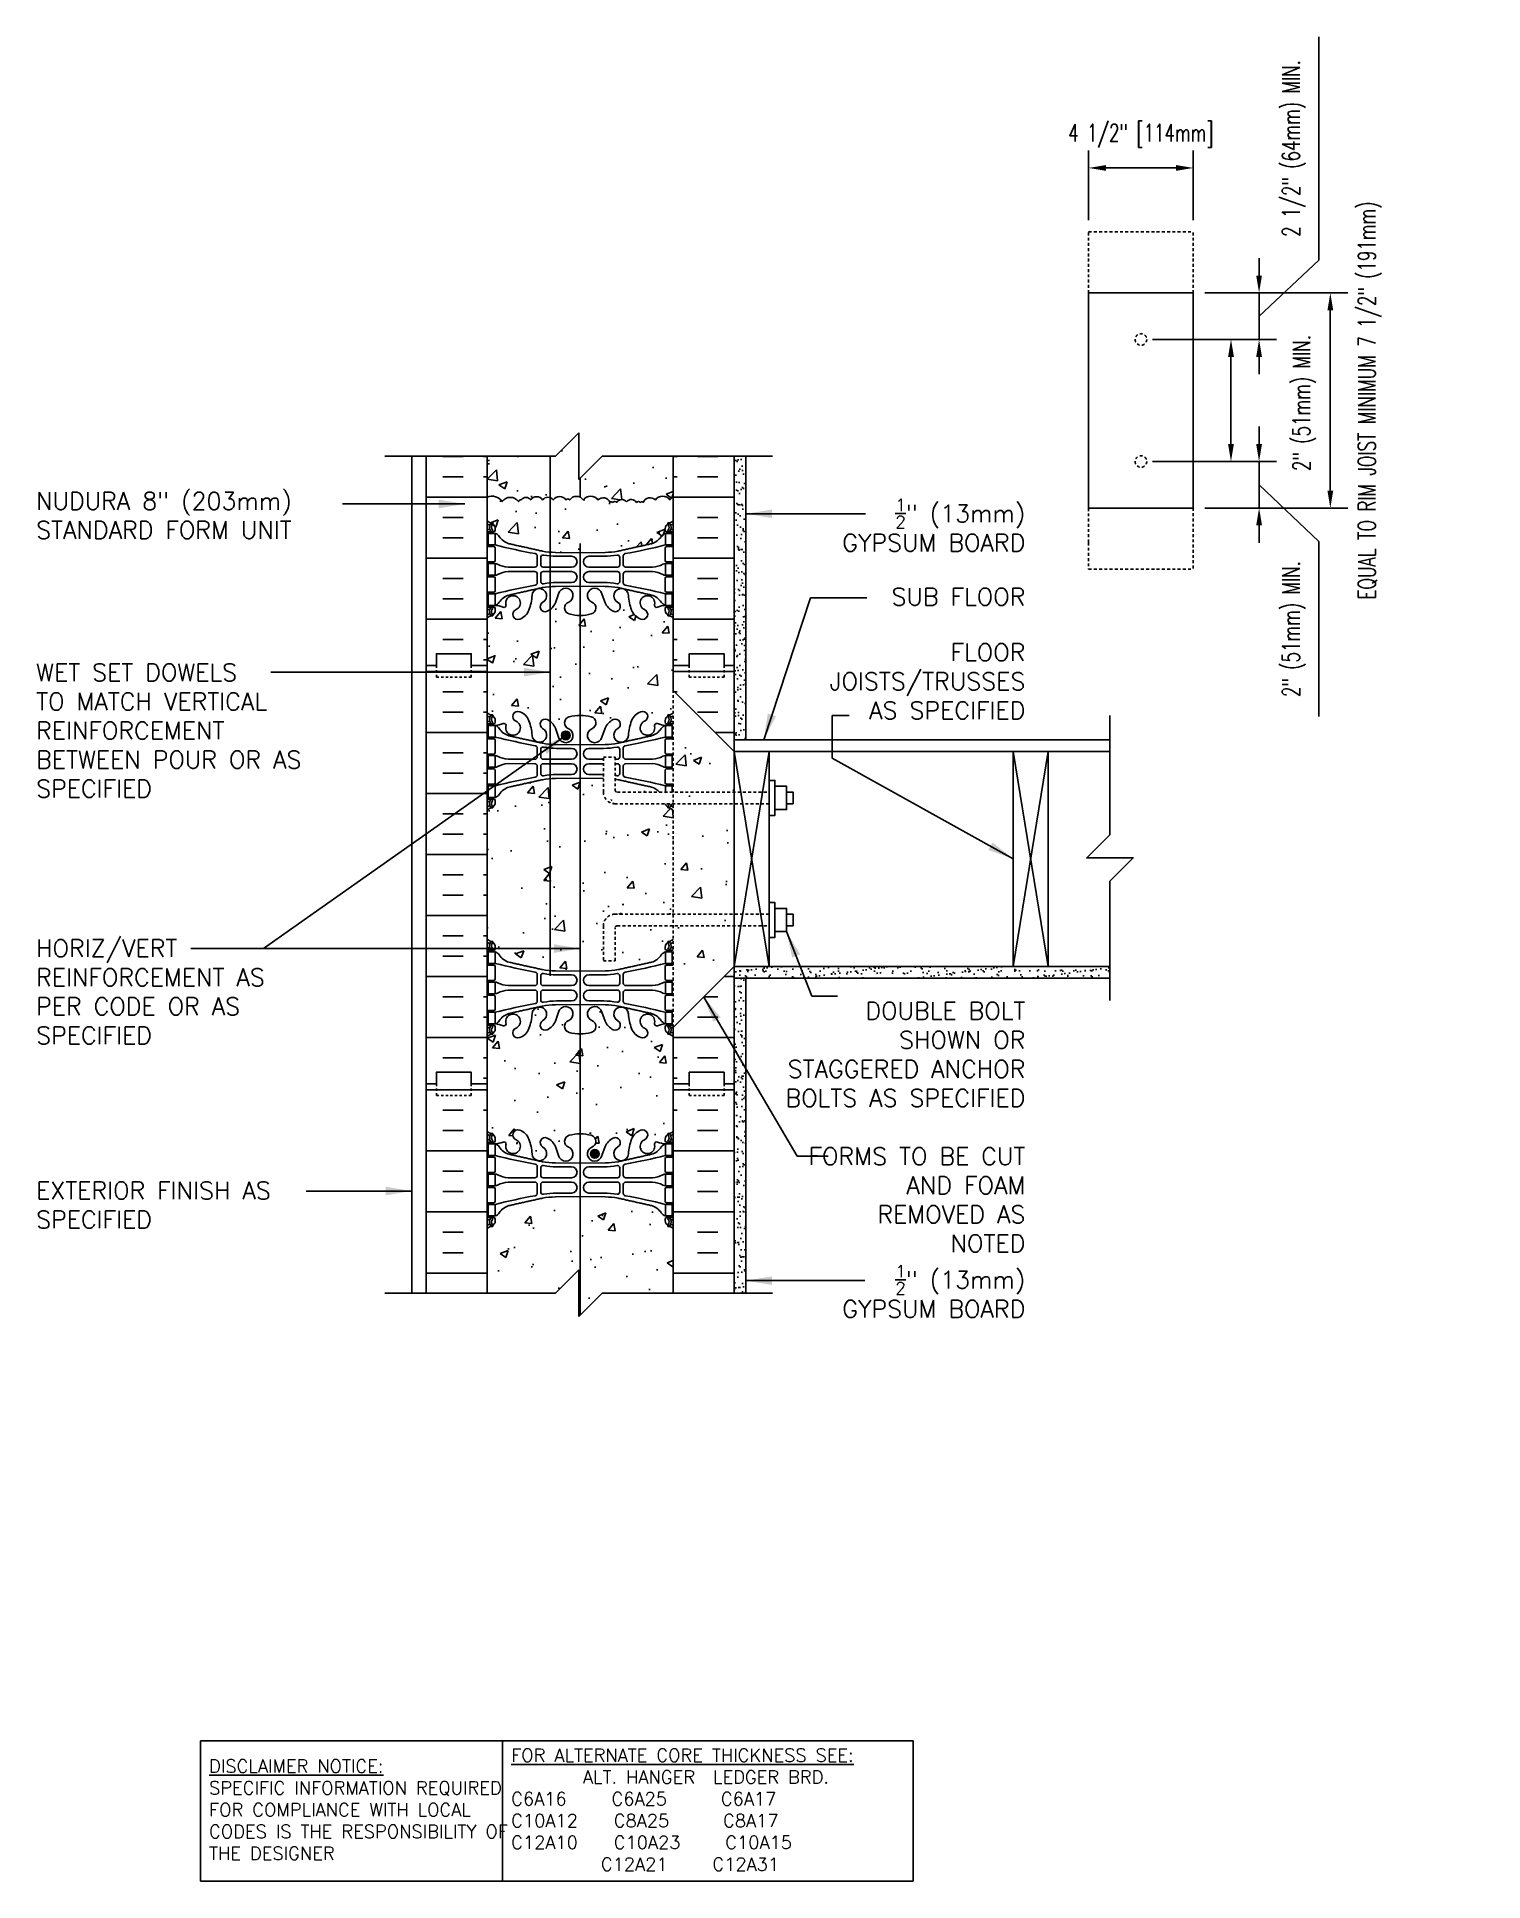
# Model space of a CAD drawing. Header units: inches. Extents: x 151.3 to 213.5, y 89.8 to 169.2.
import ezdxf

# ---------------------------------------------------------------- set-up
doc = ezdxf.new("R2010")
doc.units = ezdxf.units.IN
doc.header["$MEASUREMENT"] = 0
doc.header["$PDMODE"] = 3
doc.header["$PDSIZE"] = 0.0625
doc.linetypes.add('DASHED2', pattern=[0.375, 0.25, -0.125])
doc.linetypes.add('HIDDEN2', pattern=[0.1875, 0.125, -0.0625])
for name, color, linetype in [('HATCH', 12, 'Continuous'), ('LINE15', 9, 'Continuous'), ('LINE18', 9, 'Continuous'), ('line25', 2, 'Continuous'), ('LINE3', 3, 'Continuous'), ('LINE50', 5, 'Continuous'), ('LINE9', 9, 'Continuous'), ('TEXT', 4, 'Continuous'), ('Web_Edge', 9, 'Continuous')]:
    doc.layers.add(name, color=color, linetype=linetype)
doc.styles.add('DIM', font='romans.shx', dxfattribs={"width": 0.7})
doc.styles.add('ROMANS', font='romans.shx', dxfattribs={"height": 0.75})
doc.styles.get("Standard").update_dxf_attribs({"font": 'romans.shx', "height": 0.75})
doc.dimstyles.new('ext_12', dxfattribs={"dimscale": 12, "dimtxt": 0.09375, "dimasz": 0.09375, "dimexe": 0.09375, "dimexo": 0.0625, "dimgap": 0.0625, "dimtad": 1, "dimdec": 1, "dimzin": 3, "dimdsep": 46, "dimlunit": 4, "dimtxsty": 'DIM', "dimcen": 0.09, "dimdle": 0.09375, "dimclrt": 4, "dimadec": 0, "dimazin": 0, "dimtfac": 1, "dimtdec": 1, "dimtmove": 2, "dimatfit": 3, "dimfxl": 1, "dimfrac": 2, "dimtolj": 1, "dimtzin": 0, "dimarcsym": 0})
doc.dimstyles.new('ext_8', dxfattribs={"dimscale": 8, "dimtxt": 0.09375, "dimasz": 0.09375, "dimexe": 0.09375, "dimexo": 0.0625, "dimgap": 0.0625, "dimtad": 1, "dimdec": 1, "dimzin": 3, "dimdsep": 46, "dimlunit": 4, "dimtxsty": 'DIM', "dimcen": 0.09, "dimdle": 0.09375, "dimclrt": 4, "dimadec": 0, "dimazin": 0, "dimtfac": 1, "dimtdec": 1, "dimtmove": 2, "dimatfit": 3, "dimfxl": 1, "dimfrac": 2, "dimtolj": 1, "dimtzin": 0, "dimarcsym": 0})
pattern_1 = [(37.5, (70.19586, 8.7975), (-0.0157483, 0.48170594), [0, -0.38, 0, -0.425, 0, -0.40625]), (7.5, (70.19586, 8.7975), (0.4424442, 0.7055365), [0, -0.205, 0, -0.3425, 0, -0.13125]), (327.5, (69.88836, 8.7975), (0.7785355, 0.0014148), [0, -0.125, 0, -0.45, 0, -0.5875]), (317.5, (69.88836, 8.7975), (0.7515317, 0.219419), [0, -0.0625, 0, -0.295, 0, -0.3375])]

msp = doc.modelspace()

# ---------------------------------------------------------------- texts
at = {"layer": 'TEXT', "char_height": 0.75, "style": 'ROMANS'}
for s, insert, width, attachment_point in [('NUDURA 8" (203mm)\\PSTANDARD FORM UNIT', (151.256, 148.567), 13.16906, 4), ('\\A1;{\\H0.7x;\\S1/2;}" (13mm) GYPSUM BOARD', (193.8, 148.15), 9.34292, 6), ('\\A1;{\\H1x;SUB FLOOR}', (193.8, 145.072), 11.43486, 6), ('\\A1;FLOOR JOISTS/TRUSSES \\PAS SPECIFIED', (193.8, 141.433), 11.43486, 6), ('WET SET DOWELS \\PTO MATCH VERTICAL\\PREINFORCEMENT BETWEEN POUR OR AS SPECIFIED', (151.256, 139.316), 12.96959, 4), ('HORIZ/VERT REINFORCEMENT AS PER CODE OR AS SPECIFIED', (151.256, 128.078), 12.96959, 4), ('DOUBLE BOLT SHOWN OR STAGGERED ANCHOR BOLTS AS SPECIFIED', (193.8, 125.385), 11.43486, 6), ('FORMS TO BE CUT AND FOAM REMOVED AS NOTED', (193.8, 119.131), 10.52477, 6), ('EXTERIOR FINISH AS SPECIFIED', (151.256, 118.907), 12.96959, 4), ('\\A1;{\\H0.7x;\\S1/2;}" (13mm) GYPSUM BOARD', (193.8, 115.194), 9.12069, 6)]:
    msp.add_mtext(s, dxfattribs=dict(at, insert=insert, width=width, attachment_point=attachment_point))
at = {"layer": 'TEXT', "char_height": 0.5625, "attachment_point": 4}
for s, insert, width in [('{\\LFOR ALTERNATE CORE THICKNESS SEE:\\P}        ALT. HANGER  LEDGER BRD.\\PC6A16     C6A25      C6A17     \\PC10A12    C8A25      C8A17\\PC12A10    C10A23     C10A15\\P          C12A21     C12A31', (171.686, 92.898), 23.33295), ('{\\LDISCLAIMER NOTICE:}\\PSPECIFIC INFORMATION REQUIRED FOR COMPLIANCE WITH LOCAL CODES IS THE RESPONSIBILITY OF THE DESIGNER', (158.694, 92.898), 14.00235)]:
    msp.add_mtext(s, dxfattribs=dict(at, insert=insert, width=width))

# ---------------------------------------------------------------- blocks, each defined once
blk = doc.blocks.new('*D1')
at = {"layer": 'Defpoints', "color": 0, "transparency": 16777216}
for p in [(196.521, 163.516), (196.521, 160.764), (201.021, 160.764)]:
    blk.add_point(p, dxfattribs=at)
at = {"layer": 'TEXT', "color": 0, "lineweight": -2, "transparency": 16777216}
for p, q in [((196.521, 161.264), (196.521, 164.266)), ((201.021, 161.264), (201.021, 164.266)), ((200.271, 163.516), (197.271, 163.516))]:
    blk.add_line(p, q, dxfattribs=at)
at = {"layer": 'TEXT', "color": 0, "transparency": 16777216}
for points in [[(197.271, 163.641), (197.271, 163.391), (196.521, 163.516)], [(200.271, 163.641), (200.271, 163.391), (201.021, 163.516)]]:
    blk.add_solid(points, dxfattribs=at)
at = {"layer": 'TEXT', "color": 4, "transparency": 16777216, "insert": (198.771, 164.902), "char_height": 0.75, "attachment_point": 5, "style": 'DIM'}
blk.add_mtext('\\A1;4 1/2" [114mm]', dxfattribs=at)
blk = doc.blocks.new('*D2')
at = {"layer": 'Defpoints', "color": 0, "transparency": 16777216}
for p in [(201.021, 158.139), (201.021, 148.889), (206.915, 148.889)]:
    blk.add_point(p, dxfattribs=at)
at = {"layer": 'TEXT', "color": 0, "lineweight": -2, "transparency": 16777216}
for p, q in [((201.521, 158.139), (207.665, 158.139)), ((206.915, 157.389), (206.915, 149.639)), ((201.521, 148.889), (207.665, 148.889))]:
    blk.add_line(p, q, dxfattribs=at)
at = {"layer": 'TEXT', "color": 0, "transparency": 16777216}
for points in [[(206.79, 157.389), (207.04, 157.389), (206.915, 158.139)], [(206.79, 149.639), (207.04, 149.639), (206.915, 148.889)]]:
    blk.add_solid(points, dxfattribs=at)
at = {"layer": 'TEXT', "color": 4, "transparency": 16777216, "insert": (208.61, 153.514), "char_height": 0.75, "attachment_point": 5, "rotation": 90, "style": 'DIM'}
blk.add_mtext('\\A1;EQUAL TO RIM JOIST MINIMUM 7 1/2" (191mm) ', dxfattribs=at)
blk = doc.blocks.new('*D3')
at = {"layer": 'Defpoints', "color": 0, "transparency": 16777216}
for p in [(198.771, 150.889), (203.851, 150.889), (201.021, 148.889)]:
    blk.add_point(p, dxfattribs=at)
at = {"layer": 'TEXT', "color": 0, "lineweight": -2, "transparency": 16777216}
for p, q in [((203.851, 151.639), (203.851, 152.389)), ((199.271, 150.889), (204.601, 150.889)), ((203.851, 148.889), (203.851, 150.889)), ((203.851, 148.889), (203.851, 150.889)), ((203.851, 149.889), (206.422, 147.445)), ((201.521, 148.889), (204.601, 148.889)), ((203.851, 148.139), (203.851, 147.389)), ((206.422, 147.445), (206.422, 139.92))]:
    blk.add_line(p, q, dxfattribs=at)
at = {"layer": 'TEXT', "color": 0, "transparency": 16777216}
for points in [[(203.726, 151.639), (203.976, 151.639), (203.851, 150.889)], [(203.726, 148.139), (203.976, 148.139), (203.851, 148.889)]]:
    blk.add_solid(points, dxfattribs=at)
at = {"layer": 'TEXT', "color": 4, "transparency": 16777216, "insert": (205.35, 143.682), "char_height": 0.75, "attachment_point": 5, "rotation": 90, "style": 'DIM'}
blk.add_mtext('\\A1;2" (51mm) MIN.', dxfattribs=at)
blk = doc.blocks.new('*D4')
at = {"layer": 'Defpoints', "color": 0, "transparency": 16777216}
for p in [(198.771, 156.139), (202.643, 156.139), (198.771, 150.889)]:
    blk.add_point(p, dxfattribs=at)
at = {"layer": 'TEXT', "color": 0, "lineweight": -2, "transparency": 16777216}
for p, q in [((199.271, 156.139), (203.393, 156.139)), ((202.643, 151.639), (202.643, 155.389)), ((199.271, 150.889), (203.393, 150.889))]:
    blk.add_line(p, q, dxfattribs=at)
at = {"layer": 'TEXT', "color": 0, "transparency": 16777216}
for points in [[(202.518, 155.389), (202.768, 155.389), (202.643, 156.139)], [(202.518, 151.639), (202.768, 151.639), (202.643, 150.889)]]:
    blk.add_solid(points, dxfattribs=at)
at = {"layer": 'TEXT', "color": 4, "transparency": 16777216, "insert": (205.796, 153.404), "char_height": 0.75, "attachment_point": 5, "rotation": 90, "style": 'DIM'}
blk.add_mtext('\\A1;2" (51mm) MIN.', dxfattribs=at)
blk = doc.blocks.new('*D5')
at = {"layer": 'Defpoints', "color": 0, "transparency": 16777216}
for p in [(201.021, 158.139), (203.851, 158.139), (198.771, 156.139)]:
    blk.add_point(p, dxfattribs=at)
at = {"layer": 'TEXT', "color": 0, "lineweight": -2, "transparency": 16777216}
for p, q in [((206.422, 159.554), (206.422, 169.154)), ((203.851, 158.889), (203.851, 159.639)), ((203.851, 157.139), (206.422, 159.554)), ((201.521, 158.139), (204.601, 158.139)), ((203.851, 156.139), (203.851, 158.139)), ((203.851, 156.139), (203.851, 158.139)), ((199.271, 156.139), (204.601, 156.139)), ((203.851, 155.389), (203.851, 154.639))]:
    blk.add_line(p, q, dxfattribs=at)
at = {"layer": 'TEXT', "color": 0, "transparency": 16777216}
for points in [[(203.726, 158.889), (203.976, 158.889), (203.851, 158.139)], [(203.726, 155.389), (203.976, 155.389), (203.851, 156.139)]]:
    blk.add_solid(points, dxfattribs=at)
at = {"layer": 'TEXT', "color": 4, "transparency": 16777216, "insert": (205.35, 164.354), "char_height": 0.75, "attachment_point": 5, "rotation": 90, "style": 'DIM'}
blk.add_mtext('\\A1;2 1/2" (64mm) MIN.', dxfattribs=at)

# ---------------------------------------------------------------- dimensions: what is measured, and where the dimension line sits
at = {"layer": 'TEXT'}
for base, p1, p2, text, override, picture, middle in [((203.851, 158.139), (198.771, 156.139), (201.021, 158.139), '2 1/2" (64mm) MIN.', {"dimtmove": 1}, '*D5', (206.422, 160.054)), ((202.643, 156.139), (198.771, 150.889), (198.771, 156.139), '2" (51mm) MIN.', {"dimtmove": 2}, '*D4', (205.796, 153.404)), ((203.851, 150.889), (201.021, 148.889), (198.771, 150.889), '2" (51mm) MIN.', {"dimtmove": 1}, '*D3', (206.422, 146.945))]:
    dim = msp.add_linear_dim(base=base, p1=p1, p2=p2, angle=90, text=text, dimstyle='ext_8', override=override, dxfattribs=at)
    dim.commit()
    dim.dimension.update_dxf_attribs({"geometry": picture, "text_midpoint": middle, "dimtype": 160})
dim = msp.add_linear_dim(base=(196.521, 163.516), p1=(201.021, 160.764), p2=(196.521, 160.764), dimstyle='ext_8', dxfattribs=at)
dim.commit()
dim.dimension.update_dxf_attribs({"geometry": '*D1', "text_midpoint": (198.771, 164.902), "dimtype": 160})
dim = msp.add_linear_dim(base=(206.915, 148.889), p1=(201.021, 158.139), p2=(201.021, 148.889), angle=90, text='EQUAL TO RIM JOIST MINIMUM 7 1/2" (191mm) ', dimstyle='ext_8', dxfattribs=at)
dim.commit()
dim.dimension.update_dxf_attribs({"geometry": '*D2', "text_midpoint": (208.61, 153.514), "dimtype": 160})

# ---------------------------------------------------------------- hatches: boundary and pattern name
at = {"layer": 'HATCH'}
h = msp.add_hatch(dxfattribs=at)
h.set_pattern_fill('AR-CONC', color=256, scale=0.5, style=0)
h.set_pattern_definition([(50, (170.657, 149.1282), (3.5863, -0.3138), [0.375, -4.125]), (355, (170.657, 149.1282), (-0.6938, 3.761), [0.3, -3.3]), (100.45, (170.9558, 149.102), (2.8925, 3.4472), [0.3187, -3.5057]), (46.184, (170.657, 150.128), (5.3362, -0.8276), [0.5625, -6.1875]), (96.636, (171.1016, 150.059), (4.6733, 4.8706), [0.478, -5.2586]), (351.184, (170.657, 150.128), (4.6733, 4.8706), [0.45, -4.95]), (21, (171.157, 149.8782), (2.9845, -2.0131), [0.375, -4.125]), (326, (171.157, 149.8782), (1.2166, 3.6258), [0.3, -3.3]), (71.45, (171.4056, 149.7104), (4.2011, 1.6127), [0.3187, -3.5057]), (37.5, (170.657, 149.1282), (0.0608, 1.66447), [0, -3.26, 0, -3.35, 0, -3.3125]), (7.5, (170.657, 149.1282), (1.31535, 1.97206), [0, -1.91, 0, -3.185, 0, -1.2625]), (327.5, (169.542, 149.1282), (2.66911, -0.11277), [0, -1.25, 0, -3.9, 0, -5.175]), (317.5, (169.042, 149.1282), (2.91593, 0.5005), [0, -1.625, 0, -2.59, 0, -3.675])])
h.paths.add_polyline_path([(178.657, 151.118), (175.594, 151.118), (174.594, 150.118), (174.594, 152.118), (173.594, 151.118), (170.657, 151.118), (170.657, 149.36, -0.34551), (171.301, 149.165, -0.520567), (171.999, 149.165, -0.520567), (172.121, 149.238, -0.520567), (172.525, 149.238, -0.520567), (173.039, 149.238, -0.520567), (173.492, 149.238, -0.520567), (174.043, 149.238, -0.520567), (174.202, 149.238, -0.520567), (174.789, 149.238, -0.520567), (175.414, 149.238, -0.520567), (175.94, 149.128, -0.520567), (176.05, 149.128, -0.520567), (176.221, 149.128, -0.520567), (176.65, 149.153, -0.520567), (177.078, 149.128, -0.520567), (177.249, 149.128, -0.520567), (177.36, 149.128, -0.520567), (177.886, 149.238, -0.520567), (178.51, 149.238, -0.135269), (178.657, 149.36)])
h = msp.add_hatch(dxfattribs=at)
h.set_pattern_fill('AR-SAND', color=256, scale=0.25, style=0)
h.set_pattern_definition(pattern_1)
h.paths.add_polyline_path([(181.782, 151.118), (181.282, 151.118), (181.282, 142.118), (181.282, 138.918), (181.782, 138.918)])
h = msp.add_hatch(dxfattribs=at)
h.set_pattern_fill('AR-CONC', color=256, scale=0.5)
edge = h.paths.add_edge_path()
edge.add_line((178.421, 148.247), (178.511, 148.247))
edge.add_arc((178.311, 148.705), 0.5, 293.57818, 313.78911)
edge.add_line((178.657, 148.345), (178.657, 149.36))
edge.add_arc((178.804, 149.033), 0.359, 114.18565, 145)
edge.add_arc((178.198, 149.02), 0.381, 35, 145)
edge.add_arc((177.661, 148.999), 0.328, 46.8221, 156.8221)
edge.add_arc((177.305, 149.09), 0.0672, 35, 145)
edge.add_arc((177.164, 149.068), 0.105, 35, 145)
edge.add_arc((176.855, 148.99), 0.262, 31.72934, 141.72934)
edge.add_arc((176.444, 148.99), 0.262, 38.27066, 148.27066)
edge.add_arc((176.136, 149.068), 0.105, 35, 145)
edge.add_arc((175.995, 149.09), 0.0672, 35, 145)
edge.add_arc((175.638, 148.999), 0.328, 23.1779, 133.1779)
edge.add_arc((175.102, 149.02), 0.381, 35, 145)
edge.add_arc((174.496, 149.033), 0.359, 35, 145)
edge.add_arc((174.122, 149.183), 0.0971, 35, 145)
edge.add_arc((173.767, 149.046), 0.336, 35, 145)
edge.add_arc((173.266, 149.08), 0.276, 35, 145)
edge.add_arc((172.782, 149.058), 0.314, 35, 145)
edge.add_arc((172.323, 149.097), 0.247, 35, 145)
edge.add_arc((172.086, 149.159), 0.0871, 65.96513, 175.96513)
edge.add_arc((171.65, 148.921), 0.426, 35, 145)
edge.add_arc((170.855, 148.852), 0.545, 35, 111.24208)
edge.add_line((170.657, 149.36), (170.657, 148.345))
edge.add_arc((171.003, 148.705), 0.5, 226.21089, 246.42182)
edge.add_line((170.803, 148.247), (170.893, 148.247))
edge.add_line((170.893, 148.247), (170.893, 148.205))
edge.add_arc((170.753, 147.998), 0.25, 0, 55.9442, ccw=False)
edge.add_line((171.003, 147.998), (171.003, 147.931))
edge.add_arc((170.94, 147.931), 0.0625, -90, 0, ccw=False)
edge.add_line((170.94, 147.868), (170.893, 147.868))
edge.add_line((170.893, 147.868), (170.893, 147.798))
edge.add_line((170.893, 147.798), (170.998, 147.798))
edge.add_arc((170.876, 147.456), 0.364, 34.97751, 70.33874, ccw=False)
edge.add_arc((171.799, 148.067), 0.743, 212.79192, 253.81071)
edge.add_spline(control_points=[(171.591, 147.353), (173.029, 147.033)], knot_values=[0, 0, 1, 1], degree=1, periodic=0)
edge.add_arc((173.585, 149.964), 2.984, 259.25462, 270.09947)
edge.add_line((173.59, 146.98), (174.657, 146.964))
edge.add_line((174.657, 146.964), (175.724, 146.98))
edge.add_arc((175.729, 149.964), 2.984, 269.90053, 280.74538)
edge.add_spline(control_points=[(176.285, 147.033), (177.723, 147.353)], knot_values=[0, 0, 1, 1], degree=1, periodic=0)
edge.add_arc((177.515, 148.067), 0.743, 286.18929, 327.20808)
edge.add_arc((178.438, 147.456), 0.364, 109.66126, 145.02249, ccw=False)
edge.add_line((178.316, 147.798), (178.421, 147.798))
edge.add_line((178.421, 147.798), (178.421, 147.868))
edge.add_line((178.421, 147.868), (178.373, 147.868))
edge.add_arc((178.373, 147.931), 0.0625, 180, 270, ccw=False)
edge.add_line((178.311, 147.931), (178.311, 147.998))
edge.add_arc((178.561, 147.998), 0.25, 124.0558, 180, ccw=False)
edge.add_line((178.421, 148.205), (178.421, 148.247))
h = msp.add_hatch(dxfattribs=at)
h.set_pattern_fill('AR-CONC', color=256, scale=0.5)
edge = h.paths.add_edge_path()
edge.add_arc((178.311, 117.53), 0.5, 46.21089, 66.42182)
edge.add_line((178.511, 117.988), (178.421, 117.988))
edge.add_line((178.421, 117.988), (178.421, 118.03))
edge.add_arc((178.561, 118.237), 0.25, 180, 235.9442, ccw=False)
edge.add_line((178.311, 118.237), (178.311, 118.305))
edge.add_arc((178.373, 118.305), 0.0625, 90, 180, ccw=False)
edge.add_line((178.373, 118.367), (178.421, 118.367))
edge.add_line((178.421, 118.367), (178.421, 118.437))
edge.add_line((178.421, 118.437), (178.316, 118.437))
edge.add_arc((178.438, 118.78), 0.364, 214.97751, 250.33874, ccw=False)
edge.add_arc((177.515, 118.169), 0.743, 32.79192, 73.81071)
edge.add_spline(control_points=[(177.723, 118.883), (176.285, 119.203)], knot_values=[0, 0, 1, 1], degree=1, periodic=0)
edge.add_arc((175.729, 116.271), 2.984, 79.25462, 90.09947)
edge.add_line((175.724, 119.255), (174.657, 119.271))
edge.add_line((174.657, 119.271), (173.59, 119.255))
edge.add_arc((173.585, 116.271), 2.984, 89.90053, 100.74538)
edge.add_spline(control_points=[(173.029, 119.203), (171.591, 118.883)], knot_values=[0, 0, 1, 1], degree=1, periodic=0)
edge.add_arc((171.799, 118.169), 0.743, 106.18929, 147.20808)
edge.add_arc((170.876, 118.78), 0.364, 289.66126, 325.02249, ccw=False)
edge.add_line((170.998, 118.437), (170.893, 118.437))
edge.add_line((170.893, 118.437), (170.893, 118.367))
edge.add_line((170.893, 118.367), (170.94, 118.367))
edge.add_arc((170.94, 118.305), 0.0625, 0, 90, ccw=False)
edge.add_line((171.003, 118.305), (171.003, 118.237))
edge.add_arc((170.753, 118.237), 0.25, 304.0558, 360, ccw=False)
edge.add_line((170.893, 118.03), (170.893, 117.988))
edge.add_line((170.893, 117.988), (170.803, 117.988))
edge.add_arc((171.003, 117.53), 0.5, 113.57818, 133.78911)
edge.add_line((170.657, 117.891), (170.657, 115.118))
edge.add_line((170.657, 115.118), (173.594, 115.118))
edge.add_line((173.594, 115.118), (174.594, 116.118))
edge.add_line((174.594, 116.118), (174.594, 114.118))
edge.add_line((174.594, 114.118), (175.594, 115.118))
edge.add_line((175.594, 115.118), (178.657, 115.118))
edge.add_line((178.657, 115.118), (178.657, 117.891))
h.paths.add_polyline_path([(178.657, 126.152, 0.088416), (178.511, 126.25), (178.421, 126.25), (178.421, 126.291, -0.249069), (178.311, 126.498), (178.311, 126.566, -0.414214), (178.373, 126.628), (178.421, 126.628), (178.421, 126.698), (178.316, 126.698, 0.085348), (177.986, 126.623, -0.669601), (177.854, 126.743, 2.087231), (177.42, 126.518, -1), (177.257, 126.11, -0.21345), (176.864, 126.499, -0.069923), (176.728, 127.143, 1.702394), (176.278, 126.83, -0.940793), (176.074, 126.447, -0.173075), (175.728, 126.814), (175.586, 127.2, 1.612474), (175.154, 126.841, -0.734872), (175.131, 126.33, -0.068475), (174.657, 126.268, -0.068475), (174.183, 126.33, -0.734872), (174.16, 126.841, 1.612474), (173.728, 127.2), (173.586, 126.814, -0.173075), (173.24, 126.447, -0.940793), (173.036, 126.83, 1.702394), (172.586, 127.143, -0.069923), (172.449, 126.499, -0.21345), (172.057, 126.11, -1), (171.894, 126.518, 2.087231), (171.46, 126.743, -0.669601), (171.327, 126.623, 0.085348), (170.998, 126.698), (170.893, 126.698), (170.893, 126.628), (170.94, 126.628, -0.414214), (171.003, 126.566), (171.003, 126.498, -0.249069), (170.893, 126.291), (170.893, 126.25), (170.803, 126.25, 0.088416), (170.657, 126.152), (170.657, 124.118), (170.657, 122.083, 0.088416), (170.803, 121.986), (170.893, 121.986), (170.893, 121.944, -0.249069), (171.003, 121.737), (171.003, 121.67, -0.414214), (170.94, 121.607), (170.893, 121.607), (170.893, 121.537), (170.998, 121.537, 0.085348), (171.327, 121.613, -0.669601), (171.46, 121.492, 2.087231), (171.894, 121.717, -1), (172.057, 122.126, -0.21345), (172.449, 121.737, -0.069923), (172.586, 121.093, 1.702394), (173.036, 121.405, -0.940793), (173.24, 121.789, -0.173075), (173.586, 121.422), (173.728, 121.035, 1.612474), (174.16, 121.395, -0.734872), (174.183, 121.906, -0.068475), (174.657, 121.968, -0.068475), (175.131, 121.906, -0.734872), (175.154, 121.395, 1.612474), (175.586, 121.035), (175.728, 121.422, -0.173075), (176.074, 121.789, -0.940793), (176.278, 121.405, 1.702394), (176.728, 121.093, -0.069923), (176.864, 121.737, -0.21345), (177.257, 122.126, -1), (177.42, 121.717, 2.087231), (177.854, 121.492, -0.669601), (177.986, 121.613, 0.085348), (178.316, 121.537), (178.421, 121.537), (178.421, 121.607), (178.373, 121.607, -0.414214), (178.311, 121.67), (178.311, 121.737, -0.249069), (178.421, 121.944), (178.421, 121.986), (178.511, 121.986, 0.088416), (178.657, 122.083), (178.657, 124.118)])
edge = h.paths.add_edge_path()
edge.add_line((176.153, 131.418), (178.657, 131.418))
edge.add_line((178.657, 131.418), (178.657, 135.891))
edge.add_arc((178.311, 135.53), 0.5, 46.21089, 66.42182)
edge.add_line((178.511, 135.988), (178.421, 135.988))
edge.add_line((178.421, 135.988), (178.421, 136.03))
edge.add_arc((178.561, 136.237), 0.25, 196.12425, 235.9442, ccw=False)
edge.add_line((178.321, 136.168), (176.19, 136.168))
edge.add_arc((176.164, 136.384), 0.217, 262.69941, 276.69422, ccw=False)
edge.add_arc((176.153, 136.668), 0.5, 180, 268.08154, ccw=False)
edge.add_line((175.653, 136.668), (175.653, 137.256))
edge.add_line((175.653, 137.256), (174.657, 137.271))
edge.add_line((174.657, 137.271), (173.59, 137.255))
edge.add_arc((173.585, 134.271), 2.984, 89.90053, 100.74538)
edge.add_spline(control_points=[(173.029, 137.203), (171.591, 136.883)], knot_values=[0, 0, 1, 1], degree=1, periodic=0)
edge.add_arc((171.799, 136.169), 0.743, 106.18929, 147.20808)
edge.add_arc((170.876, 136.78), 0.364, 289.66126, 325.02249, ccw=False)
edge.add_line((170.998, 136.437), (170.893, 136.437))
edge.add_line((170.893, 136.437), (170.893, 136.367))
edge.add_line((170.893, 136.367), (170.94, 136.367))
edge.add_arc((170.94, 136.305), 0.0625, 0, 90, ccw=False)
edge.add_line((171.003, 136.305), (171.003, 136.237))
edge.add_arc((170.753, 136.237), 0.25, 304.0558, 360, ccw=False)
edge.add_line((170.893, 136.03), (170.893, 135.988))
edge.add_line((170.893, 135.988), (170.803, 135.988))
edge.add_arc((171.003, 135.53), 0.5, 113.57818, 133.78911)
edge.add_line((170.657, 135.891), (170.657, 130.345))
edge.add_arc((171.003, 130.705), 0.5, 226.21089, 246.42182)
edge.add_line((170.803, 130.247), (170.893, 130.247))
edge.add_line((170.893, 130.247), (170.893, 130.205))
edge.add_arc((170.753, 129.998), 0.25, 0, 55.9442, ccw=False)
edge.add_line((171.003, 129.998), (171.003, 129.931))
edge.add_arc((170.94, 129.931), 0.0625, -90, 0, ccw=False)
edge.add_line((170.94, 129.868), (170.893, 129.868))
edge.add_line((170.893, 129.868), (170.893, 129.798))
edge.add_line((170.893, 129.798), (170.998, 129.798))
edge.add_arc((170.876, 129.456), 0.364, 34.97751, 70.33874, ccw=False)
edge.add_arc((171.799, 130.067), 0.743, 212.79192, 253.81071)
edge.add_spline(control_points=[(171.591, 129.353), (173.029, 129.033)], knot_values=[0, 0, 1, 1], degree=1, periodic=0)
edge.add_arc((173.585, 131.964), 2.984, 259.25462, 270.09947)
edge.add_line((173.59, 128.98), (174.657, 128.964))
edge.add_line((174.657, 128.964), (175.724, 128.98))
edge.add_arc((175.729, 131.964), 2.984, 269.90053, 280.74538)
edge.add_spline(control_points=[(176.285, 129.033), (177.723, 129.353)], knot_values=[0, 0, 1, 1], degree=1, periodic=0)
edge.add_arc((177.515, 130.067), 0.743, 286.18929, 327.20808)
edge.add_arc((178.438, 129.456), 0.364, 109.66126, 145.02249, ccw=False)
edge.add_line((178.316, 129.798), (178.421, 129.798))
edge.add_line((178.421, 129.798), (178.421, 129.868))
edge.add_line((178.421, 129.868), (178.373, 129.868))
edge.add_arc((178.373, 129.931), 0.0625, 180, 270, ccw=False)
edge.add_line((178.311, 129.931), (178.311, 129.998))
edge.add_arc((178.561, 129.998), 0.25, 124.0558, 180, ccw=False)
edge.add_line((178.421, 130.205), (178.421, 130.247))
edge.add_line((178.421, 130.247), (178.511, 130.247))
edge.add_arc((178.311, 130.705), 0.5, 293.57818, 313.78911)
edge.add_line((178.657, 130.345), (178.657, 130.918))
edge.add_line((178.657, 130.918), (176.253, 130.918))
edge.add_arc((176.253, 130.818), 0.1, 90, 180)
edge.add_line((176.153, 130.818), (176.153, 129.418))
edge.add_line((176.153, 129.418), (175.653, 129.418))
edge.add_line((175.653, 129.418), (175.653, 130.918))
edge.add_arc((176.153, 130.918), 0.5, 90, 180, ccw=False)
edge = h.paths.add_edge_path(flags=17)
edge.add_spline(control_points=[(177.723, 136.883), (176.285, 137.203)], knot_values=[0, 0, 1, 1], degree=1, periodic=0)
edge.add_arc((175.729, 134.271), 2.984, 79.25462, 81.81721)
edge.add_line((176.153, 137.225), (176.153, 136.768))
edge.add_arc((176.253, 136.768), 0.1, 180, 270)
edge.add_line((176.253, 136.668), (178.066, 136.668))
edge.add_arc((177.515, 136.169), 0.743, 42.17631, 73.81071)
h.paths.add_polyline_path([(178.657, 144.152, 0.088416), (178.511, 144.25), (178.421, 144.25), (178.421, 144.291, -0.249069), (178.311, 144.498), (178.311, 144.566, -0.414214), (178.373, 144.628), (178.421, 144.628), (178.421, 144.698), (178.316, 144.698, 0.085348), (177.986, 144.623, -0.669601), (177.854, 144.743, 2.087231), (177.42, 144.518, -1), (177.257, 144.11, -0.21345), (176.864, 144.499, -0.069923), (176.728, 145.143, 1.702394), (176.278, 144.83, -0.940793), (176.074, 144.447, -0.173075), (175.728, 144.814), (175.586, 145.2, 1.612474), (175.154, 144.841, -0.734872), (175.131, 144.33, -0.068475), (174.657, 144.268, -0.068475), (174.183, 144.33, -0.734872), (174.16, 144.841, 1.612474), (173.728, 145.2), (173.586, 144.814, -0.173075), (173.24, 144.447, -0.940793), (173.036, 144.83, 1.702394), (172.586, 145.143, -0.069923), (172.449, 144.499, -0.21345), (172.057, 144.11, -1), (171.894, 144.518, 2.087231), (171.46, 144.743, -0.669601), (171.327, 144.623, 0.085348), (170.998, 144.698), (170.893, 144.698), (170.893, 144.628), (170.94, 144.628, -0.414214), (171.003, 144.566), (171.003, 144.498, -0.249069), (170.893, 144.291), (170.893, 144.25), (170.803, 144.25, 0.088416), (170.657, 144.152), (170.657, 142.402), (170.982, 142.527), (170.881, 142.224), (170.657, 142.375), (170.657, 142.118), (170.657, 140.083, 0.088416), (170.803, 139.986), (170.893, 139.986), (170.893, 139.944, -0.249069), (171.003, 139.737), (171.003, 139.67, -0.414214), (170.94, 139.607), (170.893, 139.607), (170.893, 139.537), (170.998, 139.537, 0.085348), (171.327, 139.613, -0.669601), (171.46, 139.492, 2.087231), (171.894, 139.717, -1), (172.057, 140.126, -0.21345), (172.449, 139.737, -0.069923), (172.586, 139.093, 1.702394), (173.036, 139.405, -0.940793), (173.24, 139.789, -0.173075), (173.586, 139.422), (173.728, 139.035, 1.612474), (174.16, 139.395, -0.734872), (174.183, 139.906, -0.068475), (174.657, 139.968, -0.068475), (175.131, 139.906, -0.734872), (175.154, 139.395, 1.612474), (175.586, 139.035), (175.728, 139.422, -0.173075), (176.074, 139.789, -0.940793), (176.278, 139.405, 1.702394), (176.728, 139.093, -0.069923), (176.864, 139.737, -0.21345), (177.257, 140.126, -1), (177.42, 139.717, 2.087231), (177.854, 139.492, -0.669601), (177.986, 139.613, 0.085348), (178.316, 139.537), (178.421, 139.537), (178.421, 139.607), (178.373, 139.607, -0.414214), (178.311, 139.67), (178.311, 139.737, -0.249069), (178.421, 139.944), (178.421, 139.986), (178.511, 139.986, 0.088416), (178.657, 140.083), (178.657, 141.043)])
h = msp.add_hatch(dxfattribs=at)
h.set_pattern_fill('INSUL', color=256, scale=7, style=0)
h.set_pattern_definition([(0, (-2755.5046, -272.8917), (0, 2.625), []), (0, (-2755.5046, -272.0167), (0, 2.625), [0.875, -0.875]), (0, (-2755.5046, -271.1417), (0, 2.625), [0.875, -0.875])])
h.paths.add_polyline_path([(168.032, 124.118), (168.469, 124.118), (168.469, 124.618), (169.969, 124.618), (169.969, 124.118), (170.657, 124.118), (170.657, 142.118), (169.969, 142.118), (169.969, 142.618), (168.469, 142.618), (168.469, 142.118), (168.032, 142.118)])
h = msp.add_hatch(dxfattribs=at)
h.set_pattern_fill('INSUL', color=256, scale=7, style=0)
h.set_pattern_definition([(180, (3104.8185, -272.8917), (0, 2.625), []), (180, (3104.8185, -272.0167), (0, 2.625), [0.875, -0.875]), (180, (3104.8185, -271.1417), (0, 2.625), [0.875, -0.875])])
h.paths.add_polyline_path([(181.282, 129.168), (178.657, 126.543), (178.657, 124.118), (179.344, 124.118), (179.344, 124.618), (180.844, 124.618), (180.844, 124.118), (181.282, 124.118)])
h.paths.add_polyline_path([(178.657, 141.043), (181.282, 138.418), (181.282, 142.118), (180.844, 142.118), (180.844, 142.618), (179.344, 142.618), (179.344, 142.118), (178.657, 142.118)])
h = msp.add_hatch(dxfattribs=at)
h.set_pattern_fill('AR-CONC', color=256, scale=0.5, style=0)
h.set_pattern_definition([(50, (45.233, -21.4715), (3.5863, -0.31376), [0.375, -4.125]), (355, (45.233, -21.4715), (-0.693757, 3.76096), [0.3, -3.3]), (100.4514, (45.5317, -21.4976), (2.892547, 3.4472), [0.3187, -3.50571]), (46.1842, (45.233, -20.4715), (5.336205, -0.827595), [0.5625, -6.1875]), (96.6356, (45.6776, -20.5404), (4.67331, 4.87059), [0.47805, -5.25856]), (351.1842, (45.233, -20.4715), (4.67331, 4.8706), [0.45, -4.95]), (21, (45.733, -20.7215), (2.984535, -2.013094), [0.375, -4.125]), (326, (45.733, -20.7215), (1.216577, 3.62575), [0.3, -3.3]), (71.4514, (45.9816, -20.8892), (4.201113, 1.61265), [0.3187, -3.50571]), (37.5, (45.2329, -21.4715), (0.060799, 1.664469), [0, -3.26, 0, -3.35, 0, -3.3125]), (7.5, (45.2329, -21.4715), (1.315348, 1.972059), [0, -1.91, 0, -3.185, 0, -1.2625]), (327.5, (44.1179, -21.4715), (2.669112, -0.112774), [0, -1.25, 0, -3.9, 0, -5.175]), (317.5, (43.618, -21.4715), (2.91593, 0.500525), [0, -1.625, 0, -2.59, 0, -3.675])])
h.paths.add_polyline_path([(181.282, 135.855), (178.657, 135.855), (178.657, 131.73), (181.282, 131.73)])
h.paths.add_polyline_path([(181.282, 130.293), (181.282, 131.23), (178.657, 131.23), (178.657, 127.668)])
h.paths.add_polyline_path([(178.657, 139.918), (178.657, 136.355), (181.282, 136.355), (181.282, 137.293)])
h = msp.add_hatch(dxfattribs=at)
h.set_pattern_fill('AR-SAND', color=256, scale=0.25, style=0)
h.set_pattern_definition(pattern_1)
h.paths.add_polyline_path([(181.282, 129.168), (181.282, 128.668), (197.437, 128.668), (197.437, 129.168)])
h = msp.add_hatch(dxfattribs=at)
h.set_pattern_fill('AR-SAND', color=256, scale=0.25, style=0)
h.set_pattern_definition(pattern_1)
h.paths.add_polyline_path([(181.782, 128.668), (181.282, 128.668), (181.282, 124.118), (181.282, 115.118), (181.782, 115.118)])
at = {"layer": 'LINE3'}
for points in [[(173.846, 139.108, 1), (174.221, 139.108, 1)], [(175.093, 121.108, 1), (175.468, 121.108, 1)]]:
    msp.add_hatch(color=256, dxfattribs=at).paths.add_polyline_path(points)

# ---------------------------------------------------------------- linework, layer by layer
at = {"layer": 'HATCH'}
for p, q in [((168.745, 151.108), (169.62, 151.108)), ((170.495, 151.108), (170.657, 151.108)), ((178.819, 151.108), (178.657, 151.108)), ((180.569, 151.108), (179.694, 151.108)), ((168.745, 150.233), (169.62, 150.233)), ((170.495, 150.233), (170.657, 150.233)), ((178.819, 150.233), (178.657, 150.233)), ((180.569, 150.233), (179.694, 150.233)), ((168.032, 149.358), (170.657, 149.358)), ((181.282, 149.358), (178.657, 149.358)), ((168.745, 148.483), (169.62, 148.483)), ((180.569, 148.483), (179.694, 148.483)), ((168.745, 147.608), (169.62, 147.608)), ((180.569, 147.608), (179.694, 147.608)), ((168.032, 146.733), (170.657, 146.733)), ((181.282, 146.733), (178.657, 146.733)), ((168.745, 145.858), (169.62, 145.858)), ((180.569, 145.858), (179.694, 145.858)), ((168.745, 144.983), (169.62, 144.983)), ((180.569, 144.983), (179.694, 144.983)), ((168.032, 144.108), (170.657, 144.108)), ((178.417, 143.704), (178.417, 143.704)), ((181.282, 144.108), (178.657, 144.108)), ((168.745, 143.233), (169.62, 143.233)), ((170.495, 143.233), (170.657, 143.233)), ((170.791, 142.955), (170.791, 142.955)), ((178.819, 143.233), (178.657, 143.233)), ((180.569, 143.233), (179.694, 143.233)), ((170.495, 142.358), (170.657, 142.358)), ((170.657, 142.402), (170.981, 142.526)), ((170.657, 142.375), (170.88, 142.224)), ((170.88, 142.222), (170.981, 142.524)), ((178.819, 142.358), (178.657, 142.358)), ((194.782, 138.418), (193.282, 129.168)), ((193.282, 138.418), (194.782, 129.168)), ((168.032, 123.858), (170.657, 123.858)), ((181.282, 123.858), (178.657, 123.858)), ((168.745, 122.983), (169.62, 122.983)), ((170.495, 122.983), (170.657, 122.983)), ((178.819, 122.983), (178.657, 122.983)), ((180.569, 122.983), (179.694, 122.983)), ((168.745, 122.108), (169.62, 122.108)), ((180.569, 122.108), (179.694, 122.108)), ((168.032, 121.233), (170.657, 121.233)), ((181.282, 121.233), (178.657, 121.233)), ((168.745, 120.358), (169.62, 120.358)), ((180.569, 120.358), (179.694, 120.358)), ((168.745, 119.483), (169.62, 119.483)), ((180.569, 119.483), (179.694, 119.483)), ((168.032, 118.608), (170.657, 118.608)), ((181.282, 118.608), (178.657, 118.608)), ((168.745, 117.733), (169.62, 117.733)), ((180.569, 117.733), (179.694, 117.733)), ((168.745, 116.858), (169.62, 116.858)), ((180.569, 116.858), (179.694, 116.858)), ((168.032, 115.983), (170.657, 115.983)), ((181.282, 115.983), (178.657, 115.983))]:
    msp.add_line(p, q, dxfattribs=at)
at = {"layer": 'HATCH', "linetype": 'Continuous'}
for p, q in [((181.282, 138.418), (182.782, 129.168)), ((182.782, 138.418), (181.282, 129.168))]:
    msp.add_line(p, q, dxfattribs=at)
at = {"layer": 'HATCH'}
for points in [[(170.652, 149.358, -0.348494), (171.301, 149.165, -0.520567), (171.999, 149.165, -0.520567), (172.121, 149.238, -0.520567), (172.525, 149.238, -0.520567), (173.039, 149.238, -0.520567), (173.492, 149.238, -0.520567), (174.043, 149.238, -0.520567), (174.202, 149.238, -0.520567), (174.789, 149.238, -0.520567), (175.414, 149.238, -0.520567), (175.94, 149.128, -0.520567), (176.05, 149.128, -0.520567), (176.221, 149.128, -0.520567), (176.65, 149.153)], [(178.657, 149.36, 0.135269), (178.51, 149.238, 0.520567), (177.886, 149.238, 0.520567), (177.36, 149.128, 0.520567), (177.249, 149.128, 0.520567), (177.078, 149.128, 0.520567), (176.65, 149.153)]]:
    msp.add_lwpolyline(points, format="xyb", dxfattribs=at)
at = {"layer": 'LINE15', "linetype": 'HIDDEN2'}
for points in [[(176.153, 136.168, -0.414214), (175.653, 136.668), (175.653, 138.168), (176.153, 138.168), (176.153, 136.768, 0.414214), (176.253, 136.668)], [(176.153, 131.418, 0.414214), (175.653, 130.918), (175.653, 129.418), (176.153, 129.418), (176.153, 130.818, -0.414214), (176.253, 130.918)]]:
    msp.add_lwpolyline(points, format="xyb", dxfattribs=at)
for points in [[(176.253, 136.668), (182.782, 136.668)], [(182.782, 136.168), (176.153, 136.168)], [(182.782, 131.418), (176.153, 131.418)], [(176.253, 130.918), (182.782, 130.918)]]:
    msp.add_lwpolyline(points, dxfattribs=at)
at = {"layer": 'LINE18'}
for points in [[(182.782, 135.668), (183.032, 135.668), (183.032, 137.168), (182.782, 137.168)], [(183.032, 135.918), (183.532, 135.918), (183.532, 136.918), (183.032, 136.918)], [(182.782, 131.918), (183.032, 131.918), (183.032, 130.418), (182.782, 130.418)], [(183.032, 131.668), (183.532, 131.668), (183.532, 130.668), (183.032, 130.668)]]:
    msp.add_lwpolyline(points, close=True, dxfattribs=at)
for points in [[(183.532, 136.168), (183.813, 136.168), (183.813, 136.668), (183.532, 136.668)], [(183.532, 131.418), (183.813, 131.418), (183.813, 130.918), (183.532, 130.918)]]:
    msp.add_lwpolyline(points, dxfattribs=at)
at = {"layer": 'line25'}
for p, q in [((170.657, 151.118), (170.657, 142.118)), ((178.657, 141.043), (178.657, 151.118)), ((170.657, 142.118), (170.657, 124.118)), ((181.282, 138.418), (178.657, 141.043)), ((181.282, 138.418), (197.437, 138.418)), ((181.282, 138.418), (181.282, 129.168)), ((193.282, 129.168), (193.282, 138.418)), ((194.782, 129.168), (194.782, 138.418)), ((181.282, 136.668), (181.282, 135.918)), ((181.282, 129.168), (178.657, 126.543)), ((181.282, 129.168), (197.437, 129.168)), ((181.282, 129.168), (184.282, 129.168)), ((178.657, 124.118), (178.657, 126.543)), ((170.657, 124.118), (170.657, 115.118)), ((178.657, 115.118), (178.657, 124.118))]:
    msp.add_line(p, q, dxfattribs=at)
msp.add_lwpolyline([(181.282, 129.168), (182.782, 129.168), (182.782, 138.418), (181.282, 138.418)], close=True, dxfattribs=at)
at = {"layer": 'LINE3'}
for p, q in [((173.362, 149.183), (173.362, 151.118)), ((174.657, 149.353), (174.657, 150.18)), ((173.36, 149.183), (173.36, 128.762)), ((174.657, 147.356), (174.657, 135.918)), ((174.657, 135.918), (174.657, 129.918)), ((174.657, 129.918), (174.657, 114.18))]:
    msp.add_line(p, q, dxfattribs=at)
for centre in [(174.033, 139.108), (175.281, 121.108)]:
    msp.add_circle(centre, 0.188, dxfattribs=at)
at = {"layer": 'LINE50'}
for p, q in [((168.032, 142.118), (168.032, 151.118)), ((181.282, 142.118), (181.282, 151.118)), ((168.032, 124.118), (168.032, 142.118)), ((181.282, 135.918), (181.282, 142.118)), ((181.282, 124.118), (181.282, 138.918)), ((168.032, 115.118), (168.032, 124.118)), ((181.282, 115.118), (181.282, 124.118))]:
    msp.add_line(p, q, dxfattribs=at)
for points in [[(170.657, 142.118), (169.969, 142.118), (169.969, 142.618), (168.469, 142.618), (168.469, 142.118), (168.032, 142.118)], [(168.032, 142.118), (168.469, 142.118), (168.469, 142.618), (169.969, 142.618), (169.969, 142.118), (170.657, 142.118)], [(178.657, 142.118), (179.344, 142.118), (179.344, 142.618), (180.844, 142.618), (180.844, 142.118), (181.282, 142.118)], [(181.282, 142.118), (180.844, 142.118), (180.844, 142.618), (179.344, 142.618), (179.344, 142.118), (178.657, 142.118)], [(170.657, 124.118), (169.969, 124.118), (169.969, 124.618), (168.469, 124.618), (168.469, 124.118), (168.032, 124.118)], [(168.032, 124.118), (168.469, 124.118), (168.469, 124.618), (169.969, 124.618), (169.969, 124.118), (170.657, 124.118)], [(178.657, 124.118), (179.344, 124.118), (179.344, 124.618), (180.844, 124.618), (180.844, 124.118), (181.282, 124.118)], [(181.282, 124.118), (180.844, 124.118), (180.844, 124.618), (179.344, 124.618), (179.344, 124.118), (178.657, 124.118)]]:
    msp.add_lwpolyline(points, dxfattribs=at)
at = {"layer": 'LINE9', "linetype": 'HIDDEN2'}
for p, q in [((196.521, 160.764), (201.021, 160.764)), ((196.521, 158.139), (196.521, 160.764)), ((201.021, 158.139), (201.021, 160.764)), ((196.521, 147.407), (196.521, 150.032)), ((201.021, 148.889), (201.021, 146.264)), ((196.521, 147.407), (196.521, 146.264)), ((196.521, 146.264), (201.021, 146.264)), ((178.657, 126.543), (178.657, 141.043))]:
    msp.add_line(p, q, dxfattribs=at)
at = {"layer": 'LINE9'}
for p, q in [((196.521, 158.139), (196.521, 148.889)), ((196.521, 158.139), (201.021, 158.139)), ((201.021, 148.889), (201.021, 158.139)), ((173.594, 151.118), (174.594, 152.118)), ((174.594, 152.118), (174.594, 150.118)), ((166.246, 151.118), (173.594, 151.118)), ((167.407, 151.118), (167.407, 115.118)), ((174.594, 150.118), (175.594, 151.118)), ((175.594, 151.118), (182.93, 151.118)), ((181.782, 151.118), (181.782, 138.918)), ((196.521, 148.889), (201.021, 148.889)), ((181.282, 138.918), (197.437, 138.918)), ((181.282, 128.668), (197.437, 128.668)), ((181.782, 115.118), (181.782, 128.668)), ((173.594, 115.118), (174.594, 116.118)), ((174.594, 116.118), (174.594, 114.118)), ((166.246, 115.118), (173.594, 115.118)), ((174.594, 114.118), (175.594, 115.118)), ((175.594, 115.118), (182.93, 115.118))]:
    msp.add_line(p, q, dxfattribs=at)
at = {"layer": 'LINE9', "linetype": 'DASHED2', "ltscale": 0.15}
for points in [[(169.969, 142.118), (169.969, 142.118), (169.969, 141.618), (168.469, 141.618), (168.469, 142.118), (168.469, 142.118)], [(169.969, 142.118), (169.969, 142.118), (169.969, 141.618), (168.469, 141.618), (168.469, 142.118), (168.469, 142.118)], [(180.844, 142.118), (180.844, 142.118), (180.844, 141.618), (179.344, 141.618), (179.344, 142.118), (179.344, 142.118)], [(180.844, 142.118), (180.844, 142.118), (180.844, 141.618), (179.344, 141.618), (179.344, 142.118), (179.344, 142.118)], [(169.969, 124.118), (169.969, 124.118), (169.969, 123.618), (168.469, 123.618), (168.469, 124.118), (168.469, 124.118)], [(169.969, 124.118), (169.969, 124.118), (169.969, 123.618), (168.469, 123.618), (168.469, 124.118), (168.469, 124.118)], [(180.844, 124.118), (180.844, 124.118), (180.844, 123.618), (179.344, 123.618), (179.344, 124.118), (179.344, 124.118)], [(180.844, 124.118), (180.844, 124.118), (180.844, 123.618), (179.344, 123.618), (179.344, 124.118), (179.344, 124.118)]]:
    msp.add_lwpolyline(points, dxfattribs=at)
at = {"layer": 'LINE9'}
msp.add_lwpolyline([(197.437, 139.961), (197.437, 134.836), (196.437, 133.836), (198.437, 133.836), (197.437, 132.836), (197.437, 127.711)], dxfattribs=at)
at = {"layer": 'LINE9', "linetype": 'HIDDEN2'}
for centre in [(198.771, 156.139), (198.771, 150.889)]:
    msp.add_circle(centre, 0.25, dxfattribs=at)
at = {"layer": 'TEXT'}
msp.add_line((185.491, 139.958), (186.222, 139.958), dxfattribs=at)
msp.add_lwpolyline([(158.327, 95.865), (171.311, 95.865), (171.311, 89.827), (158.327, 89.827)], close=True, dxfattribs=at)
msp.add_lwpolyline([(171.311, 95.865), (188.971, 95.865), (188.971, 89.827), (171.311, 89.827)], dxfattribs=at)
at = {"layer": 'Web_Edge'}
for p, q in [((170.657, 147.968), (170.735, 147.968)), ((170.657, 147.868), (170.94, 147.868)), ((170.803, 148.247), (170.893, 148.247)), ((170.803, 147.868), (170.803, 147.798)), ((170.893, 148.247), (170.893, 148.205)), ((170.893, 147.868), (170.893, 147.798)), ((171.003, 147.998), (171.003, 147.931)), ((178.311, 147.998), (178.311, 147.931)), ((178.657, 147.868), (178.373, 147.868)), ((178.511, 148.247), (178.421, 148.247)), ((178.421, 148.247), (178.421, 148.205)), ((178.421, 147.868), (178.421, 147.798)), ((178.511, 147.868), (178.511, 147.798)), ((178.657, 147.968), (178.579, 147.968)), ((170.657, 147.228), (170.94, 147.228)), ((170.803, 147.298), (170.803, 147.228)), ((170.893, 147.298), (170.893, 147.228)), ((171.003, 147.166), (171.003, 146.631)), ((172.805, 146.828), (172.805, 146.444)), ((172.957, 146.766), (172.957, 146.444)), ((173.59, 146.98), (174.657, 146.964)), ((173.638, 146.812), (174.285, 146.812)), ((175.724, 146.98), (174.657, 146.964)), ((175.676, 146.812), (175.029, 146.812)), ((176.356, 146.766), (176.356, 146.444)), ((176.509, 146.828), (176.509, 146.444)), ((178.311, 147.166), (178.311, 146.631)), ((178.657, 147.228), (178.373, 147.228)), ((178.421, 147.298), (178.421, 147.228)), ((178.511, 147.298), (178.511, 147.228)), ((170.657, 146.568), (170.94, 146.568)), ((170.803, 146.568), (170.803, 146.498)), ((170.803, 145.928), (170.803, 145.998)), ((170.893, 146.568), (170.893, 146.498)), ((170.893, 145.928), (170.893, 145.998)), ((171.551, 146.343), (172.705, 146.344)), ((171.551, 146.154), (172.705, 146.153)), ((172.805, 145.668), (172.805, 146.053)), ((172.957, 145.73), (172.957, 146.053)), ((173.057, 146.344), (174.285, 146.344)), ((173.057, 146.153), (174.285, 146.153)), ((176.256, 146.344), (175.029, 146.344)), ((176.256, 146.153), (175.029, 146.153)), ((176.356, 145.73), (176.356, 146.053)), ((176.509, 145.668), (176.509, 146.053)), ((177.763, 146.343), (176.609, 146.344)), ((177.763, 146.154), (176.609, 146.153)), ((178.657, 146.568), (178.373, 146.568)), ((178.421, 146.568), (178.421, 146.498)), ((178.421, 145.928), (178.421, 145.998)), ((178.511, 146.568), (178.511, 146.498)), ((178.511, 145.928), (178.511, 145.998)), ((170.657, 145.928), (170.94, 145.928)), ((170.657, 145.268), (170.94, 145.268)), ((170.803, 145.198), (170.803, 145.268)), ((170.893, 145.198), (170.893, 145.268)), ((171.003, 145.331), (171.003, 145.866)), ((173.728, 145.2), (173.586, 144.814)), ((173.59, 145.517), (174.657, 145.532)), ((173.638, 145.684), (174.285, 145.684)), ((175.724, 145.517), (174.657, 145.532)), ((175.676, 145.684), (175.029, 145.684)), ((175.586, 145.2), (175.728, 144.814)), ((178.311, 145.331), (178.311, 145.866)), ((178.657, 145.928), (178.373, 145.928)), ((178.657, 145.268), (178.373, 145.268)), ((178.421, 145.198), (178.421, 145.268)), ((178.511, 145.198), (178.511, 145.268)), ((170.657, 144.628), (170.94, 144.628)), ((170.657, 144.528), (170.735, 144.528)), ((170.803, 144.628), (170.803, 144.698)), ((170.893, 144.628), (170.893, 144.698)), ((171.003, 144.498), (171.003, 144.566)), ((178.311, 144.498), (178.311, 144.566)), ((178.657, 144.628), (178.373, 144.628)), ((178.421, 144.628), (178.421, 144.698)), ((178.511, 144.628), (178.511, 144.698)), ((178.657, 144.528), (178.579, 144.528)), ((170.803, 144.25), (170.893, 144.25)), ((170.893, 144.25), (170.893, 144.291)), ((178.421, 144.25), (178.421, 144.291)), ((178.511, 144.25), (178.421, 144.25)), ((170.657, 139.707), (170.735, 139.707)), ((170.803, 139.986), (170.893, 139.986)), ((170.893, 139.986), (170.893, 139.944)), ((171.003, 139.737), (171.003, 139.67)), ((178.311, 139.737), (178.311, 139.67)), ((178.511, 139.986), (178.421, 139.986)), ((178.421, 139.986), (178.421, 139.944)), ((178.657, 139.707), (178.579, 139.707)), ((170.657, 139.607), (170.94, 139.607)), ((170.657, 138.967), (170.94, 138.967)), ((170.803, 139.607), (170.803, 139.537)), ((170.803, 139.037), (170.803, 138.967)), ((170.893, 139.607), (170.893, 139.537)), ((170.893, 139.037), (170.893, 138.967)), ((171.003, 138.905), (171.003, 138.37)), ((173.728, 139.035), (173.586, 139.422)), ((175.586, 139.035), (175.728, 139.422)), ((178.311, 138.905), (178.311, 138.37)), ((178.657, 139.607), (178.373, 139.607)), ((178.657, 138.967), (178.373, 138.967)), ((178.421, 139.607), (178.421, 139.537)), ((178.421, 139.037), (178.421, 138.967)), ((178.511, 139.607), (178.511, 139.537)), ((178.511, 139.037), (178.511, 138.967)), ((170.657, 138.307), (170.94, 138.307)), ((170.803, 138.307), (170.803, 138.237)), ((170.893, 138.307), (170.893, 138.237)), ((171.551, 138.082), (172.705, 138.083)), ((172.805, 138.567), (172.805, 138.183)), ((172.957, 138.505), (172.957, 138.183)), ((173.057, 138.083), (174.285, 138.083)), ((173.59, 138.719), (174.657, 138.703)), ((173.638, 138.551), (174.285, 138.551)), ((175.724, 138.719), (174.657, 138.703)), ((175.676, 138.551), (175.029, 138.551)), ((175.653, 138.083), (175.029, 138.083)), ((176.256, 138.083), (176.153, 138.083)), ((176.356, 138.505), (176.356, 138.183)), ((176.509, 138.567), (176.509, 138.183)), ((177.763, 138.082), (176.609, 138.083)), ((178.657, 138.307), (178.373, 138.307)), ((178.421, 138.307), (178.421, 138.237)), ((178.511, 138.307), (178.511, 138.237)), ((170.657, 137.667), (170.94, 137.667)), ((170.803, 137.667), (170.803, 137.737)), ((170.893, 137.667), (170.893, 137.737)), ((171.003, 137.07), (171.003, 137.605)), ((171.551, 137.893), (172.705, 137.892)), ((172.805, 137.407), (172.805, 137.792)), ((172.957, 137.469), (172.957, 137.792)), ((173.057, 137.892), (174.285, 137.892)), ((173.59, 137.255), (174.657, 137.271)), ((173.638, 137.423), (174.285, 137.423)), ((175.653, 137.256), (174.657, 137.271)), ((175.653, 137.892), (175.029, 137.892)), ((175.653, 137.423), (175.029, 137.423)), ((176.256, 137.892), (176.153, 137.892)), ((176.356, 137.469), (176.356, 137.792)), ((176.509, 137.407), (176.509, 137.792)), ((177.763, 137.893), (176.609, 137.892)), ((178.311, 137.07), (178.311, 137.605)), ((178.657, 137.667), (178.373, 137.667)), ((178.421, 137.667), (178.421, 137.737)), ((178.511, 137.667), (178.511, 137.737)), ((170.657, 137.007), (170.94, 137.007)), ((170.803, 136.937), (170.803, 137.007)), ((170.893, 136.937), (170.893, 137.007)), ((178.657, 137.007), (178.373, 137.007)), ((178.421, 136.937), (178.421, 137.007)), ((178.511, 136.937), (178.511, 137.007)), ((170.657, 136.367), (170.94, 136.367)), ((170.657, 136.267), (170.735, 136.267)), ((170.803, 136.367), (170.803, 136.437)), ((170.803, 135.988), (170.893, 135.988)), ((170.893, 136.367), (170.893, 136.437)), ((170.893, 135.988), (170.893, 136.03)), ((171.003, 136.237), (171.003, 136.305)), ((178.421, 135.988), (178.421, 136.03)), ((178.511, 135.988), (178.421, 135.988)), ((170.803, 130.247), (170.893, 130.247)), ((170.893, 130.247), (170.893, 130.205)), ((178.511, 130.247), (178.421, 130.247)), ((178.421, 130.247), (178.421, 130.205)), ((170.657, 129.968), (170.735, 129.968)), ((170.657, 129.868), (170.94, 129.868)), ((170.803, 129.868), (170.803, 129.798)), ((170.893, 129.868), (170.893, 129.798)), ((171.003, 129.998), (171.003, 129.931)), ((178.311, 129.998), (178.311, 129.931)), ((178.657, 129.868), (178.373, 129.868)), ((178.421, 129.868), (178.421, 129.798)), ((178.511, 129.868), (178.511, 129.798)), ((178.657, 129.968), (178.579, 129.968)), ((170.657, 129.228), (170.94, 129.228)), ((170.657, 128.568), (170.94, 128.568)), ((170.803, 129.298), (170.803, 129.228)), ((170.803, 128.568), (170.803, 128.498)), ((170.893, 129.298), (170.893, 129.228)), ((170.893, 128.568), (170.893, 128.498)), ((171.003, 129.166), (171.003, 128.631)), ((172.805, 128.828), (172.805, 128.444)), ((172.957, 128.766), (172.957, 128.444)), ((173.59, 128.98), (174.657, 128.964)), ((173.638, 128.812), (174.285, 128.812)), ((175.724, 128.98), (174.657, 128.964)), ((175.676, 128.812), (175.029, 128.812)), ((176.356, 128.766), (176.356, 128.444)), ((176.509, 128.828), (176.509, 128.444)), ((178.311, 129.166), (178.311, 128.631)), ((178.657, 129.228), (178.373, 129.228)), ((178.657, 128.568), (178.373, 128.568)), ((178.421, 129.298), (178.421, 129.228)), ((178.421, 128.568), (178.421, 128.498)), ((178.511, 129.298), (178.511, 129.228)), ((178.511, 128.568), (178.511, 128.498)), ((170.657, 127.928), (170.94, 127.928)), ((170.803, 127.928), (170.803, 127.998)), ((170.893, 127.928), (170.893, 127.998)), ((171.003, 127.331), (171.003, 127.866)), ((171.551, 128.343), (172.705, 128.344)), ((171.551, 128.154), (172.705, 128.153)), ((172.805, 127.668), (172.805, 128.053)), ((172.957, 127.73), (172.957, 128.053)), ((173.057, 128.344), (174.285, 128.344)), ((173.057, 128.153), (174.285, 128.153)), ((176.256, 128.344), (175.029, 128.344)), ((176.256, 128.153), (175.029, 128.153)), ((176.356, 127.73), (176.356, 128.053)), ((176.509, 127.668), (176.509, 128.053)), ((177.763, 128.343), (176.609, 128.344)), ((177.763, 128.154), (176.609, 128.153)), ((178.311, 127.331), (178.311, 127.866)), ((178.657, 127.928), (178.373, 127.928)), ((178.421, 127.928), (178.421, 127.998)), ((178.511, 127.928), (178.511, 127.998)), ((170.657, 127.268), (170.94, 127.268)), ((170.803, 127.198), (170.803, 127.268)), ((170.893, 127.198), (170.893, 127.268)), ((173.728, 127.2), (173.586, 126.814)), ((173.59, 127.517), (174.657, 127.532)), ((173.638, 127.684), (174.285, 127.684)), ((175.724, 127.517), (174.657, 127.532)), ((175.676, 127.684), (175.029, 127.684)), ((175.586, 127.2), (175.728, 126.814)), ((178.657, 127.268), (178.373, 127.268)), ((178.421, 127.198), (178.421, 127.268)), ((178.511, 127.198), (178.511, 127.268)), ((170.657, 126.628), (170.94, 126.628)), ((170.657, 126.528), (170.735, 126.528)), ((170.803, 126.628), (170.803, 126.698)), ((170.803, 126.25), (170.893, 126.25)), ((170.893, 126.628), (170.893, 126.698)), ((170.893, 126.25), (170.893, 126.291)), ((171.003, 126.498), (171.003, 126.566)), ((178.311, 126.498), (178.311, 126.566)), ((178.657, 126.628), (178.373, 126.628)), ((178.421, 126.628), (178.421, 126.698)), ((178.421, 126.25), (178.421, 126.291)), ((178.511, 126.25), (178.421, 126.25)), ((178.511, 126.628), (178.511, 126.698)), ((178.657, 126.528), (178.579, 126.528)), ((170.657, 121.707), (170.735, 121.707)), ((170.657, 121.607), (170.94, 121.607)), ((170.803, 121.986), (170.893, 121.986)), ((170.803, 121.607), (170.803, 121.537)), ((170.893, 121.986), (170.893, 121.944)), ((170.893, 121.607), (170.893, 121.537)), ((171.003, 121.737), (171.003, 121.67)), ((173.728, 121.035), (173.586, 121.422)), ((175.586, 121.035), (175.728, 121.422)), ((178.311, 121.737), (178.311, 121.67)), ((178.657, 121.607), (178.373, 121.607)), ((178.511, 121.986), (178.421, 121.986)), ((178.421, 121.986), (178.421, 121.944)), ((178.421, 121.607), (178.421, 121.537)), ((178.511, 121.607), (178.511, 121.537)), ((178.657, 121.707), (178.579, 121.707)), ((170.657, 120.967), (170.94, 120.967)), ((170.803, 121.037), (170.803, 120.967)), ((170.893, 121.037), (170.893, 120.967)), ((171.003, 120.905), (171.003, 120.37)), ((173.59, 120.719), (174.657, 120.703)), ((175.724, 120.719), (174.657, 120.703)), ((178.311, 120.905), (178.311, 120.37)), ((178.657, 120.967), (178.373, 120.967)), ((178.421, 121.037), (178.421, 120.967)), ((178.511, 121.037), (178.511, 120.967)), ((170.657, 120.307), (170.94, 120.307)), ((170.803, 120.307), (170.803, 120.237)), ((170.893, 120.307), (170.893, 120.237)), ((171.551, 120.082), (172.705, 120.083)), ((171.551, 119.893), (172.705, 119.892)), ((172.805, 120.567), (172.805, 120.183)), ((172.805, 119.407), (172.805, 119.792)), ((172.957, 120.505), (172.957, 120.183)), ((172.957, 119.469), (172.957, 119.792)), ((173.057, 120.083), (174.285, 120.083)), ((173.057, 119.892), (174.285, 119.892)), ((173.638, 120.551), (174.285, 120.551)), ((175.676, 120.551), (175.029, 120.551)), ((176.256, 120.083), (175.029, 120.083)), ((176.256, 119.892), (175.029, 119.892)), ((176.356, 120.505), (176.356, 120.183)), ((176.356, 119.469), (176.356, 119.792)), ((176.509, 120.567), (176.509, 120.183)), ((176.509, 119.407), (176.509, 119.792)), ((177.763, 120.082), (176.609, 120.083)), ((177.763, 119.893), (176.609, 119.892)), ((178.657, 120.307), (178.373, 120.307)), ((178.421, 120.307), (178.421, 120.237)), ((178.511, 120.307), (178.511, 120.237)), ((170.657, 119.667), (170.94, 119.667)), ((170.657, 119.007), (170.94, 119.007)), ((170.803, 119.667), (170.803, 119.737)), ((170.803, 118.937), (170.803, 119.007)), ((170.893, 119.667), (170.893, 119.737)), ((170.893, 118.937), (170.893, 119.007)), ((171.003, 119.07), (171.003, 119.605)), ((173.59, 119.255), (174.657, 119.271)), ((173.638, 119.423), (174.285, 119.423)), ((175.724, 119.255), (174.657, 119.271)), ((175.676, 119.423), (175.029, 119.423)), ((178.311, 119.07), (178.311, 119.605)), ((178.657, 119.667), (178.373, 119.667)), ((178.657, 119.007), (178.373, 119.007)), ((178.421, 119.667), (178.421, 119.737)), ((178.421, 118.937), (178.421, 119.007)), ((178.511, 119.667), (178.511, 119.737)), ((178.511, 118.937), (178.511, 119.007)), ((170.657, 118.367), (170.94, 118.367)), ((170.657, 118.267), (170.735, 118.267)), ((170.803, 118.367), (170.803, 118.437)), ((170.893, 118.367), (170.893, 118.437)), ((171.003, 118.237), (171.003, 118.305)), ((178.311, 118.237), (178.311, 118.305)), ((178.657, 118.367), (178.373, 118.367)), ((178.421, 118.367), (178.421, 118.437)), ((178.511, 118.367), (178.511, 118.437)), ((178.657, 118.267), (178.579, 118.267)), ((170.803, 117.988), (170.893, 117.988)), ((170.893, 117.988), (170.893, 118.03)), ((178.421, 117.988), (178.421, 118.03)), ((178.511, 117.988), (178.421, 117.988))]:
    msp.add_line(p, q, dxfattribs=at)
for points in [[(170.698, 147.298), (170.998, 147.298), (170.998, 147.798), (170.698, 147.798)], [(178.616, 147.298), (178.316, 147.298), (178.316, 147.798), (178.616, 147.798)], [(170.698, 145.198), (170.998, 145.198), (170.998, 144.698), (170.698, 144.698)], [(178.616, 145.198), (178.316, 145.198), (178.316, 144.698), (178.616, 144.698)], [(170.698, 139.037), (170.998, 139.037), (170.998, 139.537), (170.698, 139.537)], [(178.616, 139.037), (178.316, 139.037), (178.316, 139.537), (178.616, 139.537)], [(170.698, 136.937), (170.998, 136.937), (170.998, 136.437), (170.698, 136.437)], [(170.698, 129.298), (170.998, 129.298), (170.998, 129.798), (170.698, 129.798)], [(178.616, 129.298), (178.316, 129.298), (178.316, 129.798), (178.616, 129.798)], [(170.698, 127.198), (170.998, 127.198), (170.998, 126.698), (170.698, 126.698)], [(178.616, 127.198), (178.316, 127.198), (178.316, 126.698), (178.616, 126.698)], [(170.698, 121.037), (170.998, 121.037), (170.998, 121.537), (170.698, 121.537)], [(178.616, 121.037), (178.316, 121.037), (178.316, 121.537), (178.616, 121.537)], [(170.698, 118.937), (170.998, 118.937), (170.998, 118.437), (170.698, 118.437)], [(178.616, 118.937), (178.316, 118.937), (178.316, 118.437), (178.616, 118.437)]]:
    msp.add_lwpolyline(points, close=True, dxfattribs=at)
for points in [[(170.998, 146.248), (170.998, 146.498), (170.698, 146.498), (170.698, 146.248)], [(170.998, 146.248), (170.998, 145.998), (170.698, 145.998), (170.698, 146.248)], [(178.316, 146.248), (178.316, 146.498), (178.616, 146.498), (178.616, 146.248)], [(178.316, 146.248), (178.316, 145.998), (178.616, 145.998), (178.616, 146.248)], [(170.998, 137.987), (170.998, 138.237), (170.698, 138.237), (170.698, 137.987)], [(178.316, 137.987), (178.316, 138.237), (178.616, 138.237), (178.616, 137.987)], [(170.998, 137.987), (170.998, 137.737), (170.698, 137.737), (170.698, 137.987)], [(178.316, 137.987), (178.316, 137.737), (178.616, 137.737), (178.616, 137.987)], [(178.616, 136.668), (178.616, 136.937), (178.316, 136.937), (178.316, 136.668)], [(170.998, 128.248), (170.998, 128.498), (170.698, 128.498), (170.698, 128.248)], [(170.998, 128.248), (170.998, 127.998), (170.698, 127.998), (170.698, 128.248)], [(178.316, 128.248), (178.316, 128.498), (178.616, 128.498), (178.616, 128.248)], [(178.316, 128.248), (178.316, 127.998), (178.616, 127.998), (178.616, 128.248)], [(170.998, 119.987), (170.998, 120.237), (170.698, 120.237), (170.698, 119.987)], [(170.998, 119.987), (170.998, 119.737), (170.698, 119.737), (170.698, 119.987)], [(178.316, 119.987), (178.316, 120.237), (178.616, 120.237), (178.616, 119.987)], [(178.316, 119.987), (178.316, 119.737), (178.616, 119.737), (178.616, 119.987)]]:
    msp.add_lwpolyline(points, dxfattribs=at)
for centre, radius, start, end in [((171.003, 148.705), 0.5, 226.21089, 250.52878), ((178.311, 148.705), 0.5, 289.47122, 313.78911), ((171.003, 148.705), 0.6, 234.78322, 245.07477), ((170.735, 147.988), 0.0196, 269.40316, 15.4901), ((170.997, 148.053), 0.25, 140.11451, 222.46087), ((170.741, 148.142), 0.021, 343.464, 63.99573), ((170.839, 148.184), 0.045, 321.448, 139.1879), ((170.845, 147.915), 0.045, 222.46087, 42.46087), ((170.753, 147.998), 0.25, 0, 70.52878), ((170.997, 148.053), 0.16, 140.00008, 222.46087), ((170.94, 147.931), 0.0625, 270, 0), ((170.876, 147.456), 0.364, 34.97751, 70.33874), ((171.799, 148.067), 0.743, 212.79192, 253.81071), ((177.515, 148.067), 0.743, 286.18929, 327.20808), ((178.438, 147.456), 0.364, 109.66126, 145.02249), ((178.561, 147.998), 0.25, 109.47122, 180), ((178.373, 147.931), 0.0625, 180, 270), ((178.468, 147.915), 0.045, 137.53913, 317.53913), ((178.475, 148.184), 0.045, 40.8121, 218.552), ((178.317, 148.053), 0.16, 317.53913, 39.99992), ((178.317, 148.053), 0.25, 317.53913, 39.88549), ((178.573, 148.142), 0.021, 116.00427, 196.536), ((178.579, 147.988), 0.0196, 164.5099, 270.59684), ((178.311, 148.705), 0.6, 294.92523, 305.21678), ((170.94, 147.166), 0.0625, 0, 90), ((177.807, 174.719), 28.253, 256.05522, 259.63434), ((172.705, 146.828), 0.1, 360, 79.63434), ((173.057, 146.766), 0.1, 79.25462, 180), ((173.585, 149.964), 2.984, 259.25462, 270.09947), ((173.632, 149.796), 2.984, 259.25462, 270.09947), ((174.285, 146.578), 0.234, 270, 90), ((175.029, 146.578), 0.234, 90, 270), ((175.681, 149.796), 2.984, 269.90053, 280.74538), ((175.729, 149.964), 2.984, 269.90053, 280.74538), ((176.256, 146.766), 0.1, 0, 100.74538), ((176.609, 146.828), 0.1, 100.36566, 180), ((171.507, 174.719), 28.253, 280.36566, 283.94478), ((178.373, 147.166), 0.0625, 90, 180), ((170.94, 146.631), 0.0625, 270, 0), ((170.994, 146.28), 0.219, 60.49375, 88.91995), ((170.994, 146.217), 0.219, 271.08005, 299.50625), ((171.636, 147.5), 1.16, 242.5844, 265.80325), ((171.636, 144.997), 1.16, 94.19675, 117.4156), ((172.705, 146.444), 0.1, 270.03876, 360), ((172.705, 146.053), 0.1, 0, 89.96124), ((173.057, 146.444), 0.1, 180, 270), ((173.057, 146.053), 0.1, 90, 180), ((174.285, 145.919), 0.234, 270, 90), ((175.029, 145.919), 0.234, 90, 270), ((176.256, 146.444), 0.1, 270, 0), ((176.256, 146.053), 0.1, 0, 90), ((176.609, 146.444), 0.1, 180, 269.96124), ((176.609, 146.053), 0.1, 90.03876, 180), ((177.678, 147.5), 1.16, 274.19675, 297.4156), ((177.678, 144.997), 1.16, 62.5844, 85.80325), ((178.32, 146.28), 0.219, 91.08005, 119.50625), ((178.32, 146.217), 0.219, 240.49375, 268.91995), ((178.373, 146.631), 0.0625, 180, 270), ((170.94, 145.866), 0.0625, 0, 90), ((170.94, 145.331), 0.0625, 270, 0), ((177.807, 117.778), 28.253, 100.36566, 103.94478), ((172.898, 145.112), 0.314, 296.06517, 177.26429), ((172.705, 145.668), 0.1, 280.36566, 0), ((173.057, 145.73), 0.1, 180, 280.74538), ((173.585, 142.533), 2.984, 89.90053, 100.74538), ((173.632, 142.7), 2.984, 89.90053, 100.74538), ((174.033, 145.128), 0.314, 293.80837, 166.58537), ((175.281, 145.128), 0.314, 13.41463, 246.19163), ((175.681, 142.7), 2.984, 79.25462, 90.09947), ((175.729, 142.533), 2.984, 79.25462, 90.09947), ((176.416, 145.112), 0.314, 2.73571, 243.93483), ((176.256, 145.73), 0.1, 259.25462, 0), ((176.609, 145.668), 0.1, 180, 259.63434), ((171.507, 117.778), 28.253, 76.05522, 79.63434), ((178.373, 145.866), 0.0625, 90, 180), ((178.373, 145.331), 0.0625, 180, 270), ((170.735, 144.509), 0.0196, 344.5099, 90.59684), ((170.997, 144.444), 0.25, 137.53913, 219.88549), ((170.845, 144.582), 0.045, 317.53913, 137.53913), ((170.753, 144.498), 0.25, 289.47122, 360), ((170.997, 144.444), 0.16, 137.53913, 219.99992), ((170.94, 144.566), 0.0625, 360, 90), ((170.876, 145.041), 0.364, 289.66126, 325.02249), ((170.943, 143.703), 0.997, 66.8533, 86.84621), ((171.799, 144.43), 0.743, 106.18929, 147.20808), ((171.369, 144.71), 0.0968, 249.56693, 19.84487), ((171.767, 144.805), 0.314, 293.80837, 191.41138), ((171.976, 144.314), 0.22, 111.80375, 291.80375), ((171.818, 144.743), 0.677, 290.68025, 338.87611), ((170.227, 145.308), 2.365, 339.99849, 355.61053), ((173.15, 144.645), 0.217, 121.46299, 294.47356), ((172.899, 145.115), 0.75, 297.02953, 336.30625), ((174.251, 144.589), 0.268, 109.96625, 255.21081), ((175.063, 144.589), 0.268, 284.78919, 70.03375), ((176.415, 145.115), 0.75, 203.69375, 242.97047), ((176.164, 144.645), 0.217, 245.52644, 58.53701), ((179.087, 145.308), 2.365, 184.38947, 200.00151), ((177.496, 144.743), 0.677, 201.12389, 249.31975), ((177.547, 144.805), 0.314, 348.58862, 246.19163), ((177.338, 144.314), 0.22, 248.19625, 68.19625), ((177.515, 144.43), 0.743, 32.79192, 73.81071), ((177.945, 144.71), 0.0968, 160.15513, 290.43307), ((178.371, 143.703), 0.997, 93.15379, 113.1467), ((178.438, 145.041), 0.364, 214.97751, 250.33874), ((178.373, 144.566), 0.0625, 90, 180), ((178.561, 144.498), 0.25, 180, 250.52878), ((178.468, 144.582), 0.045, 42.46087, 222.46087), ((178.317, 144.444), 0.16, 320.00008, 42.46087), ((178.317, 144.444), 0.25, 320.11451, 42.46087), ((178.579, 144.509), 0.0196, 89.40316, 195.4901), ((171.003, 143.791), 0.6, 114.92523, 125.21678), ((171.003, 143.791), 0.5, 109.47122, 133.78911), ((170.741, 144.354), 0.021, 296.00427, 16.536), ((170.839, 144.313), 0.045, 220.8121, 38.552), ((174.645, 146.022), 1.754, 254.70817, 270.37708), ((174.668, 146.022), 1.754, 269.62292, 285.29183), ((178.475, 144.313), 0.045, 141.448, 319.1879), ((178.311, 143.791), 0.5, 46.21089, 70.52878), ((178.573, 144.354), 0.021, 163.464, 243.99573), ((178.311, 143.791), 0.6, 54.78322, 65.07477), ((171.003, 140.444), 0.5, 226.21089, 250.52878), ((171.003, 140.444), 0.6, 234.78322, 245.07477), ((170.735, 139.727), 0.0196, 269.40316, 15.4901), ((170.997, 139.792), 0.25, 140.11451, 222.46087), ((170.741, 139.881), 0.021, 343.464, 63.99573), ((170.839, 139.923), 0.045, 321.448, 139.1879), ((170.845, 139.653), 0.045, 222.46087, 42.46087), ((170.753, 139.737), 0.25, 0, 70.52878), ((170.997, 139.792), 0.16, 140.00008, 222.46087), ((170.94, 139.67), 0.0625, 270, 0), ((170.943, 140.533), 0.997, 273.15379, 293.1467), ((171.369, 139.525), 0.0968, 340.15513, 110.43307), ((171.767, 139.43), 0.314, 168.58862, 66.19163), ((171.976, 139.922), 0.22, 68.19625, 248.19625), ((171.818, 139.493), 0.677, 21.12389, 69.31975), ((170.227, 138.928), 2.365, 4.38947, 20.00151), ((173.15, 139.591), 0.217, 65.52644, 238.53701), ((172.899, 139.121), 0.75, 23.69375, 62.97047), ((174.251, 139.647), 0.268, 104.78919, 250.03375), ((174.645, 138.214), 1.754, 89.62292, 105.29183), ((174.668, 138.214), 1.754, 74.70817, 90.37708), ((175.063, 139.647), 0.268, 289.96625, 75.21081), ((176.415, 139.121), 0.75, 117.02953, 156.30625), ((176.164, 139.591), 0.217, 301.46299, 114.47356), ((179.087, 138.928), 2.365, 159.99849, 175.61053), ((177.496, 139.493), 0.677, 110.68025, 158.87611), ((177.547, 139.43), 0.314, 113.80837, 11.41138), ((177.338, 139.922), 0.22, 291.80375, 111.80375), ((177.945, 139.525), 0.0968, 69.56693, 199.84487), ((178.371, 140.533), 0.997, 246.8533, 266.84621), ((178.561, 139.737), 0.25, 109.47122, 180), ((178.373, 139.67), 0.0625, 180, 270), ((178.468, 139.653), 0.045, 137.53913, 317.53913), ((178.475, 139.923), 0.045, 40.8121, 218.552), ((178.317, 139.792), 0.16, 317.53913, 39.99992), ((178.311, 140.444), 0.5, 289.47122, 313.78911), ((178.317, 139.792), 0.25, 317.53913, 39.88549), ((178.573, 139.881), 0.021, 116.00427, 196.536), ((178.579, 139.727), 0.0196, 164.5099, 270.59684), ((178.311, 140.444), 0.6, 294.92523, 305.21678), ((170.94, 138.905), 0.0625, 0, 90), ((170.876, 139.195), 0.364, 34.97751, 70.33874), ((177.807, 166.458), 28.253, 256.05522, 259.63434), ((171.799, 139.806), 0.743, 212.79192, 253.81071), ((172.898, 139.124), 0.314, 182.73571, 63.93483), ((174.033, 139.108), 0.314, 193.41463, 66.19163), ((175.281, 139.108), 0.314, 113.80837, 346.58537), ((176.416, 139.124), 0.314, 116.06517, 357.26429), ((171.507, 166.458), 28.253, 280.36566, 283.94478), ((177.515, 139.806), 0.743, 286.18929, 327.20808), ((178.438, 139.195), 0.364, 109.66126, 145.02249), ((178.373, 138.905), 0.0625, 90, 180), ((170.94, 138.37), 0.0625, 270, 0), ((170.994, 138.019), 0.219, 60.49375, 88.91995), ((171.636, 139.238), 1.16, 242.5844, 265.80325), ((172.705, 138.183), 0.1, 270.03876, 360), ((172.705, 138.567), 0.1, 360, 79.63434), ((173.057, 138.505), 0.1, 79.25462, 180), ((173.057, 138.183), 0.1, 180, 270), ((173.585, 141.703), 2.984, 259.25462, 270.09947), ((173.632, 141.535), 2.984, 259.25462, 270.09947), ((174.285, 138.317), 0.234, 270, 90), ((175.029, 138.317), 0.234, 90, 270), ((175.681, 141.535), 2.984, 269.90053, 280.74538), ((175.729, 141.703), 2.984, 269.90053, 280.74538), ((176.256, 138.505), 0.1, 0, 100.74538), ((176.256, 138.183), 0.1, 270, 0), ((176.609, 138.567), 0.1, 100.36566, 180), ((176.609, 138.183), 0.1, 180, 269.96124), ((177.678, 139.238), 1.16, 274.19675, 297.4156), ((178.32, 138.019), 0.219, 91.08005, 119.50625), ((178.373, 138.37), 0.0625, 180, 270), ((170.94, 137.605), 0.0625, 0, 90), ((170.994, 137.956), 0.219, 271.08005, 299.50625), ((177.807, 109.517), 28.253, 100.36566, 103.94478), ((171.636, 136.736), 1.16, 94.19675, 117.4156), ((172.705, 137.792), 0.1, 0, 89.96124), ((172.705, 137.407), 0.1, 280.36566, 0), ((173.057, 137.792), 0.1, 90, 180), ((173.057, 137.469), 0.1, 180, 280.74538), ((173.585, 134.271), 2.984, 89.90053, 100.74538), ((173.632, 134.439), 2.984, 89.90053, 100.74538), ((174.285, 137.658), 0.234, 270, 90), ((175.029, 137.658), 0.234, 90, 270), ((175.681, 134.439), 2.984, 79.25462, 80.89787), ((176.256, 137.469), 0.1, 259.25462, 0), ((176.256, 137.792), 0.1, 0, 90), ((176.609, 137.792), 0.1, 90.03876, 180), ((176.609, 137.407), 0.1, 180, 259.63434), ((171.507, 109.517), 28.253, 76.05522, 79.63434), ((177.678, 136.736), 1.16, 62.5844, 85.80325), ((178.32, 137.956), 0.219, 240.49375, 268.91995), ((178.373, 137.605), 0.0625, 90, 180), ((170.94, 137.07), 0.0625, 270, 0), ((170.876, 136.78), 0.364, 289.66126, 325.02249), ((171.799, 136.169), 0.743, 106.18929, 147.20808), ((175.729, 134.271), 2.984, 79.25462, 81.81721), ((177.515, 136.169), 0.743, 42.17631, 73.81071), ((178.373, 137.07), 0.0625, 180, 270), ((171.003, 135.53), 0.6, 114.92523, 125.21678), ((171.003, 135.53), 0.5, 109.47122, 133.78911), ((170.735, 136.248), 0.0196, 344.5099, 90.59684), ((170.997, 136.183), 0.25, 137.53913, 219.88549), ((170.741, 136.093), 0.021, 296.00427, 16.536), ((170.839, 136.052), 0.045, 220.8121, 38.552), ((170.845, 136.321), 0.045, 317.53913, 137.53913), ((170.753, 136.237), 0.25, 289.47122, 360), ((170.997, 136.183), 0.16, 137.53913, 219.99992), ((170.94, 136.305), 0.0625, 360, 90), ((176.164, 136.384), 0.217, 245.52644, 276.69422), ((178.561, 136.237), 0.25, 196.12425, 250.52878), ((178.475, 136.052), 0.045, 141.448, 319.1879), ((178.317, 136.183), 0.16, 320.00008, 354.66705), ((178.311, 135.53), 0.5, 46.21089, 70.52878), ((178.317, 136.183), 0.25, 320.11451, 356.58983), ((178.573, 136.093), 0.021, 163.464, 243.99573), ((178.311, 135.53), 0.6, 54.78322, 65.07477), ((171.003, 130.705), 0.5, 226.21089, 250.52878), ((171.003, 130.705), 0.6, 234.78322, 245.07477), ((170.997, 130.053), 0.25, 140.11451, 222.46087), ((170.741, 130.142), 0.021, 343.464, 63.99573), ((170.839, 130.184), 0.045, 321.448, 139.1879), ((170.753, 129.998), 0.25, 0, 70.52878), ((170.997, 130.053), 0.16, 140.00008, 222.46087), ((178.561, 129.998), 0.25, 109.47122, 180), ((178.475, 130.184), 0.045, 40.8121, 218.552), ((178.317, 130.053), 0.16, 317.53913, 39.99992), ((178.311, 130.705), 0.5, 289.47122, 313.78911), ((178.317, 130.053), 0.25, 317.53913, 39.88549), ((178.573, 130.142), 0.021, 116.00427, 196.536), ((178.311, 130.705), 0.6, 294.92523, 305.21678), ((170.735, 129.988), 0.0196, 269.40316, 15.4901), ((170.845, 129.915), 0.045, 222.46087, 42.46087), ((170.94, 129.931), 0.0625, 270, 0), ((170.876, 129.456), 0.364, 34.97751, 70.33874), ((171.799, 130.067), 0.743, 212.79192, 253.81071), ((177.515, 130.067), 0.743, 286.18929, 327.20808), ((178.438, 129.456), 0.364, 109.66126, 145.02249), ((178.373, 129.931), 0.0625, 180, 270), ((178.468, 129.915), 0.045, 137.53913, 317.53913), ((178.579, 129.988), 0.0196, 164.5099, 270.59684), ((170.94, 129.166), 0.0625, 0, 90), ((170.94, 128.631), 0.0625, 270, 0), ((177.807, 156.719), 28.253, 256.05522, 259.63434), ((172.705, 128.828), 0.1, 360, 79.63434), ((173.057, 128.766), 0.1, 79.25462, 180), ((173.585, 131.964), 2.984, 259.25462, 270.09947), ((173.632, 131.796), 2.984, 259.25462, 270.09947), ((174.285, 128.578), 0.234, 270, 90), ((175.029, 128.578), 0.234, 90, 270), ((175.681, 131.796), 2.984, 269.90053, 280.74538), ((175.729, 131.964), 2.984, 269.90053, 280.74538), ((176.256, 128.766), 0.1, 0, 100.74538), ((176.609, 128.828), 0.1, 100.36566, 180), ((171.507, 156.719), 28.253, 280.36566, 283.94478), ((178.373, 129.166), 0.0625, 90, 180), ((178.373, 128.631), 0.0625, 180, 270), ((170.94, 127.866), 0.0625, 0, 90), ((170.994, 128.28), 0.219, 60.49375, 88.91995), ((170.994, 128.217), 0.219, 271.08005, 299.50625), ((171.636, 129.5), 1.16, 242.5844, 265.80325), ((171.636, 126.997), 1.16, 94.19675, 117.4156), ((172.705, 128.444), 0.1, 270.03876, 360), ((172.705, 128.053), 0.1, 0, 89.96124), ((173.057, 128.444), 0.1, 180, 270), ((173.057, 128.053), 0.1, 90, 180), ((173.057, 127.73), 0.1, 180, 280.74538), ((174.285, 127.919), 0.234, 270, 90), ((175.029, 127.919), 0.234, 90, 270), ((176.256, 127.73), 0.1, 259.25462, 0), ((176.256, 128.444), 0.1, 270, 0), ((176.256, 128.053), 0.1, 0, 90), ((176.609, 128.444), 0.1, 180, 269.96124), ((176.609, 128.053), 0.1, 90.03876, 180), ((177.678, 129.5), 1.16, 274.19675, 297.4156), ((177.678, 126.997), 1.16, 62.5844, 85.80325), ((178.32, 128.28), 0.219, 91.08005, 119.50625), ((178.32, 128.217), 0.219, 240.49375, 268.91995), ((178.373, 127.866), 0.0625, 90, 180), ((170.94, 127.331), 0.0625, 270, 0), ((177.807, 99.778), 28.253, 100.36566, 103.94478), ((171.799, 126.43), 0.743, 106.18929, 147.20808), ((171.767, 126.805), 0.314, 293.80837, 191.41138), ((170.227, 127.308), 2.365, 339.99849, 355.61053), ((172.898, 127.112), 0.314, 296.06517, 177.26429), ((172.705, 127.668), 0.1, 280.36566, 0), ((173.585, 124.533), 2.984, 89.90053, 100.74538), ((173.632, 124.7), 2.984, 89.90053, 100.74538), ((174.033, 127.128), 0.314, 293.80837, 166.58537), ((175.281, 127.128), 0.314, 13.41463, 246.19163), ((175.681, 124.7), 2.984, 79.25462, 90.09947), ((175.729, 124.533), 2.984, 79.25462, 90.09947), ((176.416, 127.112), 0.314, 2.73571, 243.93483), ((176.609, 127.668), 0.1, 180, 259.63434), ((171.507, 99.778), 28.253, 76.05522, 79.63434), ((179.087, 127.308), 2.365, 184.38947, 200.00151), ((177.547, 126.805), 0.314, 348.58862, 246.19163), ((177.515, 126.43), 0.743, 32.79192, 73.81071), ((178.373, 127.331), 0.0625, 180, 270), ((171.003, 125.791), 0.6, 114.92523, 125.21678), ((171.003, 125.791), 0.5, 109.47122, 133.78911), ((170.735, 126.509), 0.0196, 344.5099, 90.59684), ((170.997, 126.444), 0.25, 137.53913, 219.88549), ((170.741, 126.354), 0.021, 296.00427, 16.536), ((170.839, 126.313), 0.045, 220.8121, 38.552), ((170.845, 126.582), 0.045, 317.53913, 137.53913), ((170.753, 126.498), 0.25, 289.47122, 360), ((170.997, 126.444), 0.16, 137.53913, 219.99992), ((170.94, 126.566), 0.0625, 360, 90), ((170.876, 127.041), 0.364, 289.66126, 325.02249), ((170.943, 125.703), 0.997, 66.8533, 86.84621), ((171.369, 126.71), 0.0968, 249.56693, 19.84487), ((171.976, 126.314), 0.22, 111.80375, 291.80375), ((171.818, 126.743), 0.677, 290.68025, 338.87611), ((173.15, 126.645), 0.217, 121.46299, 294.47356), ((172.899, 127.115), 0.75, 297.02953, 336.30625), ((174.251, 126.589), 0.268, 109.96625, 255.21081), ((174.645, 128.022), 1.754, 254.70817, 270.37708), ((174.668, 128.022), 1.754, 269.62292, 285.29183), ((175.063, 126.589), 0.268, 284.78919, 70.03375), ((176.415, 127.115), 0.75, 203.69375, 242.97047), ((176.164, 126.645), 0.217, 245.52644, 58.53701), ((177.496, 126.743), 0.677, 201.12389, 249.31975), ((177.338, 126.314), 0.22, 248.19625, 68.19625), ((177.945, 126.71), 0.0968, 160.15513, 290.43307), ((178.371, 125.703), 0.997, 93.15379, 113.1467), ((178.438, 127.041), 0.364, 214.97751, 250.33874), ((178.373, 126.566), 0.0625, 90, 180), ((178.561, 126.498), 0.25, 180, 250.52878), ((178.468, 126.582), 0.045, 42.46087, 222.46087), ((178.475, 126.313), 0.045, 141.448, 319.1879), ((178.317, 126.444), 0.16, 320.00008, 42.46087), ((178.311, 125.791), 0.5, 46.21089, 70.52878), ((178.317, 126.444), 0.25, 320.11451, 42.46087), ((178.573, 126.354), 0.021, 163.464, 243.99573), ((178.579, 126.509), 0.0196, 89.40316, 195.4901), ((178.311, 125.791), 0.6, 54.78322, 65.07477), ((171.003, 122.444), 0.5, 226.21089, 250.52878), ((171.003, 122.444), 0.6, 234.78322, 245.07477), ((170.735, 121.727), 0.0196, 269.40316, 15.4901), ((170.997, 121.792), 0.25, 140.11451, 222.46087), ((170.741, 121.881), 0.021, 343.464, 63.99573), ((170.839, 121.923), 0.045, 321.448, 139.1879), ((170.845, 121.653), 0.045, 222.46087, 42.46087), ((170.753, 121.737), 0.25, 0, 70.52878), ((170.997, 121.792), 0.16, 140.00008, 222.46087), ((170.94, 121.67), 0.0625, 270, 0), ((170.943, 122.533), 0.997, 273.15379, 293.1467), ((170.876, 121.195), 0.364, 34.97751, 70.33874), ((171.799, 121.806), 0.743, 212.79192, 253.81071), ((171.369, 121.525), 0.0968, 340.15513, 110.43307), ((171.767, 121.43), 0.314, 168.58862, 66.19163), ((171.976, 121.922), 0.22, 68.19625, 248.19625), ((171.818, 121.493), 0.677, 21.12389, 69.31975), ((170.227, 120.928), 2.365, 4.38947, 20.00151), ((172.898, 121.124), 0.314, 182.73571, 63.93483), ((173.15, 121.591), 0.217, 65.52644, 238.53701), ((172.899, 121.121), 0.75, 23.69375, 62.97047), ((174.033, 121.108), 0.314, 193.41463, 66.19163), ((174.251, 121.647), 0.268, 104.78919, 250.03375), ((174.645, 120.214), 1.754, 89.62292, 105.29183), ((174.668, 120.214), 1.754, 74.70817, 90.37708), ((175.281, 121.108), 0.314, 113.80837, 346.58537), ((175.063, 121.647), 0.268, 289.96625, 75.21081), ((176.415, 121.121), 0.75, 117.02953, 156.30625), ((176.164, 121.591), 0.217, 301.46299, 114.47356), ((176.416, 121.124), 0.314, 116.06517, 357.26429), ((179.087, 120.928), 2.365, 159.99849, 175.61053), ((177.496, 121.493), 0.677, 110.68025, 158.87611), ((177.547, 121.43), 0.314, 113.80837, 11.41138), ((177.338, 121.922), 0.22, 291.80375, 111.80375), ((177.515, 121.806), 0.743, 286.18929, 327.20808), ((177.945, 121.525), 0.0968, 69.56693, 199.84487), ((178.371, 122.533), 0.997, 246.8533, 266.84621), ((178.438, 121.195), 0.364, 109.66126, 145.02249), ((178.561, 121.737), 0.25, 109.47122, 180), ((178.373, 121.67), 0.0625, 180, 270), ((178.468, 121.653), 0.045, 137.53913, 317.53913), ((178.475, 121.923), 0.045, 40.8121, 218.552), ((178.317, 121.792), 0.16, 317.53913, 39.99992), ((178.311, 122.444), 0.5, 289.47122, 313.78911), ((178.317, 121.792), 0.25, 317.53913, 39.88549), ((178.573, 121.881), 0.021, 116.00427, 196.536), ((178.579, 121.727), 0.0196, 164.5099, 270.59684), ((178.311, 122.444), 0.6, 294.92523, 305.21678), ((170.94, 120.905), 0.0625, 0, 90), ((177.807, 148.458), 28.253, 256.05522, 259.63434), ((172.705, 120.567), 0.1, 360, 79.63434), ((173.057, 120.505), 0.1, 79.25462, 180), ((173.585, 123.703), 2.984, 259.25462, 270.09947), ((173.632, 123.535), 2.984, 259.25462, 270.09947), ((175.681, 123.535), 2.984, 269.90053, 280.74538), ((175.729, 123.703), 2.984, 269.90053, 280.74538), ((176.256, 120.505), 0.1, 0, 100.74538), ((176.609, 120.567), 0.1, 100.36566, 180), ((171.507, 148.458), 28.253, 280.36566, 283.94478), ((178.373, 120.905), 0.0625, 90, 180), ((170.94, 120.37), 0.0625, 270, 0), ((170.994, 120.019), 0.219, 60.49375, 88.91995), ((171.636, 121.238), 1.16, 242.5844, 265.80325), ((171.636, 118.736), 1.16, 94.19675, 117.4156), ((172.705, 120.183), 0.1, 270.03876, 360), ((172.705, 119.792), 0.1, 0, 89.96124), ((173.057, 120.183), 0.1, 180, 270), ((173.057, 119.792), 0.1, 90, 180), ((174.285, 120.317), 0.234, 270, 90), ((174.285, 119.658), 0.234, 270, 90), ((175.029, 120.317), 0.234, 90, 270), ((175.029, 119.658), 0.234, 90, 270), ((176.256, 120.183), 0.1, 270, 0), ((176.256, 119.792), 0.1, 0, 90), ((176.609, 120.183), 0.1, 180, 269.96124), ((176.609, 119.792), 0.1, 90.03876, 180), ((177.678, 121.238), 1.16, 274.19675, 297.4156), ((177.678, 118.736), 1.16, 62.5844, 85.80325), ((178.32, 120.019), 0.219, 91.08005, 119.50625), ((178.373, 120.37), 0.0625, 180, 270), ((170.94, 119.605), 0.0625, 0, 90), ((170.94, 119.07), 0.0625, 270, 0), ((170.994, 119.956), 0.219, 271.08005, 299.50625), ((177.807, 91.517), 28.253, 100.36566, 103.94478), ((172.705, 119.407), 0.1, 280.36566, 0), ((173.057, 119.469), 0.1, 180, 280.74538), ((173.585, 116.271), 2.984, 89.90053, 100.74538), ((173.632, 116.439), 2.984, 89.90053, 100.74538), ((175.681, 116.439), 2.984, 79.25462, 90.09947), ((175.729, 116.271), 2.984, 79.25462, 90.09947), ((176.256, 119.469), 0.1, 259.25462, 0), ((176.609, 119.407), 0.1, 180, 259.63434), ((171.507, 91.517), 28.253, 76.05522, 79.63434), ((178.32, 119.956), 0.219, 240.49375, 268.91995), ((178.373, 119.605), 0.0625, 90, 180), ((178.373, 119.07), 0.0625, 180, 270), ((170.735, 118.248), 0.0196, 344.5099, 90.59684), ((170.997, 118.183), 0.25, 137.53913, 219.88549), ((170.845, 118.321), 0.045, 317.53913, 137.53913), ((170.753, 118.237), 0.25, 289.47122, 360), ((170.997, 118.183), 0.16, 137.53913, 219.99992), ((170.94, 118.305), 0.0625, 360, 90), ((170.876, 118.78), 0.364, 289.66126, 325.02249), ((171.799, 118.169), 0.743, 106.18929, 147.20808), ((177.515, 118.169), 0.743, 32.79192, 73.81071), ((178.438, 118.78), 0.364, 214.97751, 250.33874), ((178.373, 118.305), 0.0625, 90, 180), ((178.561, 118.237), 0.25, 180, 250.52878), ((178.468, 118.321), 0.045, 42.46087, 222.46087), ((178.317, 118.183), 0.16, 320.00008, 42.46087), ((178.317, 118.183), 0.25, 320.11451, 42.46087), ((178.579, 118.248), 0.0196, 89.40316, 195.4901), ((171.003, 117.53), 0.6, 114.92523, 125.21678), ((171.003, 117.53), 0.5, 109.47122, 133.78911), ((170.741, 118.093), 0.021, 296.00427, 16.536), ((170.839, 118.052), 0.045, 220.8121, 38.552), ((178.475, 118.052), 0.045, 141.448, 319.1879), ((178.311, 117.53), 0.5, 46.21089, 70.52878), ((178.573, 118.093), 0.021, 163.464, 243.99573), ((178.311, 117.53), 0.6, 54.78322, 65.07477)]:
    msp.add_arc(centre, radius, start, end, dxfattribs=at)
for points in [[(171.591, 147.353), (173.029, 147.033)], [(177.723, 147.353), (176.285, 147.033)], [(171.591, 145.144), (173.029, 145.464)], [(177.723, 145.144), (176.285, 145.464)], [(171.591, 139.092), (173.029, 138.771)], [(177.723, 139.092), (176.285, 138.771)], [(171.591, 136.883), (173.029, 137.203)], [(177.723, 136.883), (176.285, 137.203)], [(171.591, 129.353), (173.029, 129.033)], [(177.723, 129.353), (176.285, 129.033)], [(171.591, 127.144), (173.029, 127.464)], [(177.723, 127.144), (176.285, 127.464)], [(171.591, 121.092), (173.029, 120.771)], [(177.723, 121.092), (176.285, 120.771)], [(171.591, 118.883), (173.029, 119.203)], [(177.723, 118.883), (176.285, 119.203)]]:
    msp.add_open_spline(points, degree=1, dxfattribs=at)

msp.set_redraw_order([(e.dxf.handle, doc.entitydb.next_handle()) for e in msp.query("TEXT MTEXT ATTDEF DIMENSION ARC_DIMENSION")])  # texts and dimensions are drawn at this point

# ---------------------------------------------------------------- leaders
at = {"layer": 'TEXT'}
for points, override in [([(169.698, 149.062), (164.425, 149.062)], {"dimgap": 0.0625, "dimtad": 0}), ([(181.782, 148.64), (186.926, 148.64)], {"dimgap": 0.0625, "dimtad": 0}), ([(182.546, 138.918), (184.552, 145.026), (186.975, 145.026)], {"dimgap": 0.0625, "dimtad": 0}), ([(173.36, 141.829), (162.583, 141.829), (161.351, 141.829)], {"dimtad": 0}), ([(193.282, 133.793), (185.491, 138.126), (185.491, 139.958)], {"dimgap": 0.0625, "dimtad": 0}), ([(174.033, 139.108), (161.039, 129.937), (157.911, 129.937)], {"dimtad": 0}), ([(174.657, 129.937), (157.911, 129.937)], {"dimgap": 0.0625, "dimtad": 0}), ([(183.532, 130.668), (184.62, 127.894), (185.717, 127.894)], {"dimgap": 0.0625, "dimtad": 0}), ([(179.969, 127.855), (183.99, 121.008), (185.314, 121.008)], {"dimgap": 0.0625, "dimtad": 0}), ([(167.407, 119.51), (162.869, 119.51)], {"dimgap": 0.0625, "dimtad": 0}), ([(181.782, 115.654), (186.895, 115.654)], {"dimgap": 0.0625, "dimtad": 0})]:
    msp.add_leader(points, dimstyle='ext_12', override=override, dxfattribs=at)

doc.saveas('drawing.dxf')
